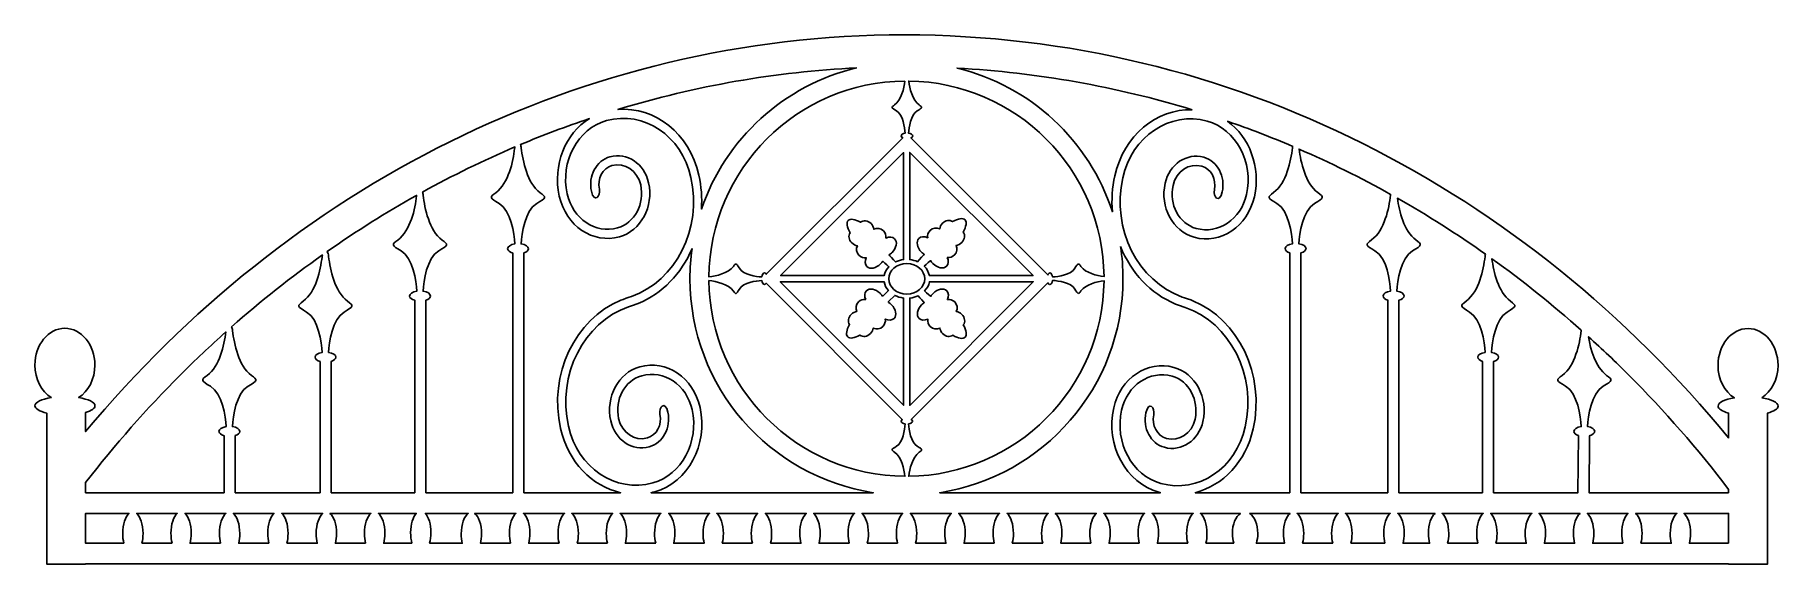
# Model space of a CAD drawing. Header units: centimetres. Extents: x -69 to 71, y 1 to 44.
import ezdxf

# ---------------------------------------------------------------- set-up
doc = ezdxf.new("R2010")
doc.units = ezdxf.units.CM
doc.header["$MEASUREMENT"] = 0
doc.layers.add('layer 1', color=7, linetype='Continuous')

msp = doc.modelspace()

# ---------------------------------------------------------------- linework, layer by layer
at = {"layer": 'layer 1', "color": 251}
for points, knots in [([(69.31202, 14.49836), (70.0877, 14.98567), (70.61967, 15.9718), (70.61967, 17.11108), (70.61967, 17.11108), (70.61967, 18.73404), (69.54298, 20.04937), (68.21574, 20.04937), (68.21574, 20.04937), (66.88788, 20.04937), (65.81191, 18.73404), (65.81191, 17.11108), (65.81191, 17.11108), (65.81191, 15.96983), (66.34523, 14.98277), (67.12268, 14.49608), (67.12268, 14.49608), (66.35021, 14.37402), (65.82082, 14.12803), (65.82082, 13.84391), (65.82082, 13.84391), (65.82082, 13.62061), (66.14815, 13.42104), (66.6622, 13.28634), (66.6622, 13.28634), (66.6622, 13.28634), (66.6622, 11.29315), (66.6622, 11.29315), (66.6622, 11.29315), (50.36852, 31.11957), (26.8219, 43.57526), (0.63469, 43.57526), (0.63469, 43.57526), (-25.32932, 43.57526), (-48.69719, 31.33002), (-64.9744, 11.79663), (-64.9744, 11.79663), (-64.9744, 11.79663), (-64.9744, 13.33079), (-64.9744, 13.33079), (-64.9744, 13.33079), (-64.51175, 13.46477), (-64.2212, 13.65346), (-64.2212, 13.8637), (-64.2212, 13.8637), (-64.2212, 14.14968), (-64.75743, 14.39702), (-65.5385, 14.51825), (-65.5385, 14.51825), (-64.7624, 15.00567), (-64.23053, 15.99149), (-64.23053, 17.13128), (-64.23053, 17.13128), (-64.23053, 18.75383), (-65.30712, 20.06936), (-66.63436, 20.06936), (-66.63436, 20.06936), (-67.96232, 20.06936), (-69.03891, 18.75383), (-69.03891, 17.13128), (-69.03891, 17.13128), (-69.03891, 15.98983), (-68.50559, 15.00277), (-67.72742, 14.51608), (-67.72742, 14.51608), (-68.50031, 14.39401), (-69.02927, 14.14823), (-69.02927, 13.8637), (-69.02927, 13.8637), (-69.02927, 13.62683), (-68.6605, 13.41659), (-68.09112, 13.28251), (-68.09112, 13.28251), (-68.09112, 13.28251), (-68.09112, 1.18451), (-68.09112, 1.18451), (-68.09112, 1.18451), (-68.09112, 1.18451), (-64.9744, 1.18451), (-64.9744, 1.18451), (-64.9744, 1.18451), (-64.9744, 1.18451), (-64.9744, 1.1928), (-64.9744, 1.1928), (-64.9744, 1.1928), (-64.9744, 1.1928), (66.6622, 1.1928), (66.6622, 1.1928), (66.6622, 1.1928), (66.6622, 1.1928), (66.6622, 1.1812), (66.6622, 1.1812), (66.6622, 1.1812), (66.6622, 1.1812), (69.77892, 1.1812), (69.77892, 1.1812), (69.77892, 1.1812), (69.77892, 1.1812), (69.77892, 13.28375), (69.77892, 13.28375), (69.77892, 13.28375), (70.29835, 13.41876), (70.62931, 13.61937), (70.62931, 13.84391), (70.62931, 13.84391), (70.62931, 14.12968), (70.09278, 14.37702), (69.31202, 14.49836)], [0, 0, 0, 0, 0.037037037, 0.037037037, 0.037037037, 0.037037037, 0.074074074, 0.074074074, 0.074074074, 0.074074074, 0.111111111, 0.111111111, 0.111111111, 0.111111111, 0.148148148, 0.148148148, 0.148148148, 0.148148148, 0.185185185, 0.185185185, 0.185185185, 0.185185185, 0.222222222, 0.222222222, 0.222222222, 0.222222222, 0.259259259, 0.259259259, 0.259259259, 0.259259259, 0.296296296, 0.296296296, 0.296296296, 0.296296296, 0.333333333, 0.333333333, 0.333333333, 0.333333333, 0.37037037, 0.37037037, 0.37037037, 0.37037037, 0.407407407, 0.407407407, 0.407407407, 0.407407407, 0.444444444, 0.444444444, 0.444444444, 0.444444444, 0.481481481, 0.481481481, 0.481481481, 0.481481481, 0.518518519, 0.518518519, 0.518518519, 0.518518519, 0.555555556, 0.555555556, 0.555555556, 0.555555556, 0.592592593, 0.592592593, 0.592592593, 0.592592593, 0.62962963, 0.62962963, 0.62962963, 0.62962963, 0.666666667, 0.666666667, 0.666666667, 0.666666667, 0.703703704, 0.703703704, 0.703703704, 0.703703704, 0.740740741, 0.740740741, 0.740740741, 0.740740741, 0.777777778, 0.777777778, 0.777777778, 0.777777778, 0.814814815, 0.814814815, 0.814814815, 0.814814815, 0.851851852, 0.851851852, 0.851851852, 0.851851852, 0.888888889, 0.888888889, 0.888888889, 0.888888889, 0.925925926, 0.925925926, 0.925925926, 0.925925926, 0.962962963, 0.962962963, 0.962962963, 0.962962963, 1, 1, 1, 1]), ([(-3.17637, 40.93104), (-9.01927, 39.56235), (-13.72341, 35.24087), (-15.63153, 29.62634), (-15.63153, 29.62634), (-15.57682, 30.51476), (-15.64179, 31.42732), (-15.84498, 32.33791), (-15.84498, 32.33791), (-16.58782, 35.67295), (-19.3626, 37.83981), (-22.32368, 37.60273), (-22.32368, 37.60273), (-16.11625, 39.48754), (-9.69858, 40.61542), (-3.17637, 40.93104)], [0, 0, 0, 0, 0.25, 0.25, 0.25, 0.25, 0.5, 0.5, 0.5, 0.5, 0.75, 0.75, 0.75, 0.75, 1, 1, 1, 1]), ([(23.68477, 37.57579), (20.83259, 37.65609), (18.21065, 35.52271), (17.49164, 32.29564), (17.49164, 32.29564), (17.27498, 31.32432), (17.21436, 30.35125), (17.29031, 29.40771), (17.29031, 29.40771), (15.44053, 35.10005), (10.72851, 39.50101), (4.85059, 40.91031), (4.85059, 40.91031), (11.26577, 40.56723), (17.57734, 39.43811), (23.68477, 37.57579)], [0, 0, 0, 0, 0.25, 0.25, 0.25, 0.25, 0.5, 0.5, 0.5, 0.5, 0.75, 0.75, 0.75, 0.75, 1, 1, 1, 1]), ([(0.66796, 39.87476), (0.59149, 39.28445), (0.39731, 38.38204), (-0.1613, 37.96726), (-0.1613, 37.96726), (-0.43941, 37.76054), (-0.43941, 37.74096), (-0.01033, 37.48533), (-0.01033, 37.48533), (0.52507, 37.16619), (0.65252, 36.15218), (0.68288, 35.69419), (0.68288, 35.69419), (0.49937, 35.66425), (0.36591, 35.58104), (0.36591, 35.48219), (0.36591, 35.48219), (0.36591, 35.42313), (0.41378, 35.37008), (0.49046, 35.33008), (0.49046, 35.33008), (0.49046, 35.33008), (-10.44215, 24.39706), (-10.44215, 24.39706), (-10.44215, 24.39706), (-10.48183, 24.46835), (-10.53281, 24.51291), (-10.58928, 24.51291), (-10.58928, 24.51291), (-10.69062, 24.51291), (-10.77517, 24.37427), (-10.80346, 24.18454), (-10.80346, 24.18454), (-11.26218, 24.21521), (-12.2738, 24.34297), (-12.59252, 24.87775), (-12.59252, 24.87775), (-12.84856, 25.30652), (-12.86815, 25.30652), (-13.07445, 25.02872), (-13.07445, 25.02872), (-13.50177, 24.45385), (-14.44666, 24.26443), (-15.03459, 24.19294), (-15.03459, 24.19294), (-14.95605, 32.82647), (-7.96838, 39.8074), (0.66796, 39.87476)], [0, 0, 0, 0, 0.083333333, 0.083333333, 0.083333333, 0.083333333, 0.166666667, 0.166666667, 0.166666667, 0.166666667, 0.25, 0.25, 0.25, 0.25, 0.333333333, 0.333333333, 0.333333333, 0.333333333, 0.416666667, 0.416666667, 0.416666667, 0.416666667, 0.5, 0.5, 0.5, 0.5, 0.583333333, 0.583333333, 0.583333333, 0.583333333, 0.666666667, 0.666666667, 0.666666667, 0.666666667, 0.75, 0.75, 0.75, 0.75, 0.833333333, 0.833333333, 0.833333333, 0.833333333, 0.916666667, 0.916666667, 0.916666667, 0.916666667, 1, 1, 1, 1]), ([(1.80848, 37.96726), (1.2505, 38.38183), (1.05663, 39.28268), (0.97995, 39.8731), (0.97995, 39.8731), (9.58188, 39.77259), (16.53183, 32.81518), (16.6196, 24.21055), (16.6196, 24.21055), (16.02949, 24.2921), (15.17278, 24.49084), (14.77085, 25.03141), (14.77085, 25.03141), (14.56455, 25.30931), (14.54455, 25.30931), (14.28923, 24.88044), (14.28923, 24.88044), (13.97019, 24.34515), (12.95598, 24.21739), (12.49799, 24.18703), (12.49799, 24.18703), (12.46836, 24.37064), (12.38515, 24.50369), (12.28599, 24.50369), (12.28599, 24.50369), (12.22102, 24.50369), (12.16279, 24.44545), (12.12134, 24.35375), (12.12134, 24.35375), (12.12134, 24.35375), (1.15341, 35.32148), (1.15341, 35.32148), (1.15341, 35.32148), (1.23941, 35.36262), (1.29298, 35.41919), (1.29298, 35.48219), (1.29298, 35.48219), (1.29298, 35.58332), (1.15413, 35.66756), (0.96451, 35.69596), (0.96451, 35.69596), (0.99487, 36.15488), (1.12273, 37.1665), (1.6574, 37.48533), (1.6574, 37.48533), (2.0869, 37.74096), (2.0869, 37.76054), (1.80848, 37.96726)], [0, 0, 0, 0, 0.083333333, 0.083333333, 0.083333333, 0.083333333, 0.166666667, 0.166666667, 0.166666667, 0.166666667, 0.25, 0.25, 0.25, 0.25, 0.333333333, 0.333333333, 0.333333333, 0.333333333, 0.416666667, 0.416666667, 0.416666667, 0.416666667, 0.5, 0.5, 0.5, 0.5, 0.583333333, 0.583333333, 0.583333333, 0.583333333, 0.666666667, 0.666666667, 0.666666667, 0.666666667, 0.75, 0.75, 0.75, 0.75, 0.833333333, 0.833333333, 0.833333333, 0.833333333, 0.916666667, 0.916666667, 0.916666667, 0.916666667, 1, 1, 1, 1]), ([(-28.55639, 30.93348), (-29.60666, 31.71382), (-29.94508, 33.45419), (-30.07035, 34.51212), (-30.07035, 34.51212), (-30.08351, 34.62258), (-30.10496, 34.71252), (-30.13097, 34.78588), (-30.13097, 34.78588), (-28.31227, 35.55037), (-26.46953, 36.24534), (-24.60648, 36.87243), (-24.60648, 36.87243), (-26.52849, 35.67782), (-27.57865, 33.15556), (-27.02181, 30.65485), (-27.02181, 30.65485), (-26.4888, 28.26449), (-24.32558, 26.81094), (-22.19012, 27.40674), (-22.19012, 27.40674), (-20.48136, 27.8838), (-19.44249, 29.82093), (-19.86835, 31.73289), (-19.86835, 31.73289), (-20.20967, 33.26249), (-21.594, 34.19257), (-22.96083, 33.81136), (-22.96083, 33.81136), (-24.05389, 33.5061), (-24.7186, 32.26621), (-24.44546, 31.04269), (-24.44546, 31.04269), (-24.22776, 30.0635), (-23.68159, 30.63371), (-23.81184, 31.21936), (-23.81184, 31.21936), (-23.99752, 32.05058), (-23.54451, 32.89496), (-22.80271, 33.1022), (-22.80271, 33.1022), (-21.78746, 33.38549), (-20.75512, 32.69187), (-20.50198, 31.55601), (-20.50198, 31.55601), (-20.16398, 30.03781), (-20.99178, 28.49442), (-22.34824, 28.1159), (-22.34824, 28.1159), (-24.13098, 27.61823), (-25.94336, 28.83657), (-26.38819, 30.83172), (-26.38819, 30.83172), (-26.96576, 33.42372), (-25.55137, 36.05831), (-23.23541, 36.70478), (-23.23541, 36.70478), (-20.25361, 37.53693), (-17.22175, 35.49877), (-16.47819, 32.16124), (-16.47819, 32.16124), (-15.56262, 28.05197), (-17.68585, 23.87752), (-21.2474, 22.61992), (-21.2474, 22.61992), (-21.38335, 22.57184), (-21.94454, 22.38522), (-22.0952, 22.32233), (-22.0952, 22.32233), (-25.75985, 20.79645), (-27.89355, 16.39871), (-26.92503, 12.05256), (-26.92503, 12.05256), (-26.32353, 9.35405), (-24.39231, 7.42002), (-22.10764, 6.90483), (-22.10764, 6.90483), (-22.10764, 6.90483), (-29.86011, 6.90483), (-29.86011, 6.90483), (-29.86011, 6.90483), (-29.86011, 6.90483), (-29.86011, 26.11059), (-29.86011, 26.11059), (-29.86011, 26.11059), (-29.63516, 26.18323), (-29.48667, 26.30726), (-29.48667, 26.44787), (-29.48667, 26.44787), (-29.48667, 26.63044), (-29.73763, 26.78307), (-30.07999, 26.83374), (-30.07999, 26.83374), (-30.02466, 27.66216), (-29.79442, 29.48822), (-28.8288, 30.0635), (-28.8288, 30.0635), (-28.05447, 30.52491), (-28.05447, 30.56056), (-28.55639, 30.93348)], [0, 0, 0, 0, 0.04, 0.04, 0.04, 0.04, 0.08, 0.08, 0.08, 0.08, 0.12, 0.12, 0.12, 0.12, 0.16, 0.16, 0.16, 0.16, 0.2, 0.2, 0.2, 0.2, 0.24, 0.24, 0.24, 0.24, 0.28, 0.28, 0.28, 0.28, 0.32, 0.32, 0.32, 0.32, 0.36, 0.36, 0.36, 0.36, 0.4, 0.4, 0.4, 0.4, 0.44, 0.44, 0.44, 0.44, 0.48, 0.48, 0.48, 0.48, 0.52, 0.52, 0.52, 0.52, 0.56, 0.56, 0.56, 0.56, 0.6, 0.6, 0.6, 0.6, 0.64, 0.64, 0.64, 0.64, 0.68, 0.68, 0.68, 0.68, 0.72, 0.72, 0.72, 0.72, 0.76, 0.76, 0.76, 0.76, 0.8, 0.8, 0.8, 0.8, 0.84, 0.84, 0.84, 0.84, 0.88, 0.88, 0.88, 0.88, 0.92, 0.92, 0.92, 0.92, 0.96, 0.96, 0.96, 0.96, 1, 1, 1, 1]), ([(30.47298, 30.06899), (31.43828, 29.49392), (31.66883, 27.66765), (31.72458, 26.83954), (31.72458, 26.83954), (31.38191, 26.78866), (31.13126, 26.63604), (31.13126, 26.45346), (31.13126, 26.45346), (31.13126, 26.31264), (31.27943, 26.18892), (31.50428, 26.11608), (31.50428, 26.11608), (31.50428, 26.11608), (31.50428, 6.90483), (31.50428, 6.90483), (31.50428, 6.90483), (31.50428, 6.90483), (23.92537, 6.90483), (23.92537, 6.90483), (23.92537, 6.90483), (26.13471, 7.47587), (27.98563, 9.37902), (28.5718, 12.01029), (28.5718, 12.01029), (29.54021, 16.35622), (27.40662, 20.75397), (23.74197, 22.28005), (23.74197, 22.28005), (23.59131, 22.34284), (23.03012, 22.52935), (22.89448, 22.57743), (22.89448, 22.57743), (19.33262, 23.83504), (17.20929, 28.00928), (18.12527, 32.11855), (18.12527, 32.11855), (18.86852, 35.45629), (21.90027, 37.49455), (24.88249, 36.6623), (24.88249, 36.6623), (27.19814, 36.01603), (28.61252, 33.38124), (28.03485, 30.78924), (28.03485, 30.78924), (27.59012, 28.79408), (25.77775, 27.57574), (23.995, 28.07342), (23.995, 28.07342), (22.63885, 28.45194), (21.81074, 29.99532), (22.14874, 31.51353), (22.14874, 31.51353), (22.40219, 32.64918), (23.43422, 33.3428), (24.44947, 33.05961), (24.44947, 33.05961), (25.19158, 32.85248), (25.64429, 32.00789), (25.45902, 31.17688), (25.45902, 31.17688), (25.32836, 30.59133), (25.87453, 30.02123), (26.09223, 31), (26.09223, 31), (26.36536, 32.22373), (25.70097, 33.46351), (24.60759, 33.76887), (24.60759, 33.76887), (23.24077, 34.15008), (21.85644, 33.22001), (21.51553, 31.6904), (21.51553, 31.6904), (21.08925, 29.77845), (22.12843, 27.84132), (23.83688, 27.36426), (23.83688, 27.36426), (25.97234, 26.76846), (28.13557, 28.22201), (28.66847, 30.61237), (28.66847, 30.61237), (29.19972, 32.99713), (28.26903, 35.40293), (26.51561, 36.65711), (26.51561, 36.65711), (28.27514, 36.04846), (30.01613, 35.37754), (31.73525, 34.64579), (31.73525, 34.64579), (31.72737, 34.60621), (31.72022, 34.56404), (31.71453, 34.51782), (31.71453, 34.51782), (31.58925, 33.45978), (31.25084, 31.71931), (30.20026, 30.93897), (30.20026, 30.93897), (29.69906, 30.56626), (29.69906, 30.5304), (30.47298, 30.06899)], [0, 0, 0, 0, 0.04, 0.04, 0.04, 0.04, 0.08, 0.08, 0.08, 0.08, 0.12, 0.12, 0.12, 0.12, 0.16, 0.16, 0.16, 0.16, 0.2, 0.2, 0.2, 0.2, 0.24, 0.24, 0.24, 0.24, 0.28, 0.28, 0.28, 0.28, 0.32, 0.32, 0.32, 0.32, 0.36, 0.36, 0.36, 0.36, 0.4, 0.4, 0.4, 0.4, 0.44, 0.44, 0.44, 0.44, 0.48, 0.48, 0.48, 0.48, 0.52, 0.52, 0.52, 0.52, 0.56, 0.56, 0.56, 0.56, 0.6, 0.6, 0.6, 0.6, 0.64, 0.64, 0.64, 0.64, 0.68, 0.68, 0.68, 0.68, 0.72, 0.72, 0.72, 0.72, 0.76, 0.76, 0.76, 0.76, 0.8, 0.8, 0.8, 0.8, 0.84, 0.84, 0.84, 0.84, 0.88, 0.88, 0.88, 0.88, 0.92, 0.92, 0.92, 0.92, 0.96, 0.96, 0.96, 0.96, 1, 1, 1, 1]), ([(-36.40979, 27.14314), (-37.46006, 27.92328), (-37.79878, 29.66364), (-37.92406, 30.72179), (-37.92406, 30.72179), (-37.93618, 30.82509), (-37.95618, 30.91037), (-37.9798, 30.98125), (-37.9798, 30.98125), (-35.56489, 32.31335), (-33.09785, 33.52206), (-30.58295, 34.59688), (-30.58295, 34.59688), (-30.59041, 34.55906), (-30.59652, 34.51865), (-30.60181, 34.47586), (-30.60181, 34.47586), (-30.73071, 33.41492), (-31.07337, 31.70481), (-32.11183, 30.93348), (-32.11183, 30.93348), (-32.61344, 30.56056), (-32.61344, 30.52491), (-31.83952, 30.0635), (-31.83952, 30.0635), (-30.87277, 29.48749), (-30.64253, 27.6575), (-30.58834, 26.83073), (-30.58834, 26.83073), (-30.9196, 26.77664), (-31.15948, 26.62671), (-31.15948, 26.44787), (-31.15948, 26.44787), (-31.15948, 26.30083), (-30.997, 26.17359), (-30.75568, 26.10251), (-30.75568, 26.10251), (-30.75568, 26.10251), (-30.75568, 6.90483), (-30.75568, 6.90483), (-30.75568, 6.90483), (-30.75568, 6.90483), (-37.71351, 6.90483), (-37.71351, 6.90483), (-37.71351, 6.90483), (-37.71351, 6.90483), (-37.71351, 22.31984), (-37.71351, 22.31984), (-37.71351, 22.31984), (-37.48855, 22.39289), (-37.34079, 22.5164), (-37.34079, 22.65722), (-37.34079, 22.65722), (-37.34079, 22.84), (-37.59103, 22.99273), (-37.93369, 23.0434), (-37.93369, 23.0434), (-37.87836, 23.87182), (-37.64781, 25.69788), (-36.6822, 26.27296), (-36.6822, 26.27296), (-35.90828, 26.73437), (-35.90828, 26.77022), (-36.40979, 27.14314)], [0, 0, 0, 0, 0.0625, 0.0625, 0.0625, 0.0625, 0.125, 0.125, 0.125, 0.125, 0.1875, 0.1875, 0.1875, 0.1875, 0.25, 0.25, 0.25, 0.25, 0.3125, 0.3125, 0.3125, 0.3125, 0.375, 0.375, 0.375, 0.375, 0.4375, 0.4375, 0.4375, 0.4375, 0.5, 0.5, 0.5, 0.5, 0.5625, 0.5625, 0.5625, 0.5625, 0.625, 0.625, 0.625, 0.625, 0.6875, 0.6875, 0.6875, 0.6875, 0.75, 0.75, 0.75, 0.75, 0.8125, 0.8125, 0.8125, 0.8125, 0.875, 0.875, 0.875, 0.875, 0.9375, 0.9375, 0.9375, 0.9375, 1, 1, 1, 1]), ([(-0.15456, 27.23754), (-0.31766, 27.40063), (-0.59007, 27.41275), (-0.85927, 27.29608), (-0.85927, 27.29608), (-0.826, 27.49938), (-0.88994, 27.71946), (-1.05158, 27.8808), (-1.05158, 27.8808), (-1.26472, 28.09394), (-1.5792, 28.13528), (-1.82301, 28.00711), (-1.82301, 28.00711), (-1.84125, 28.16243), (-1.91658, 28.32304), (-2.04652, 28.45318), (-2.04652, 28.45318), (-2.29924, 28.7058), (-2.66377, 28.75087), (-2.88499, 28.56851), (-2.88499, 28.56851), (-3.33231, 28.81449), (-3.70357, 28.88475), (-3.87174, 28.71647), (-3.87174, 28.71647), (-4.04054, 28.54778), (-3.96915, 28.17528), (-3.72181, 27.7262), (-3.72181, 27.7262), (-3.88066, 27.5029), (-3.82885, 27.15651), (-3.58648, 26.91352), (-3.58648, 26.91352), (-3.45624, 26.78328), (-3.29553, 26.70815), (-3.14031, 26.69033), (-3.14031, 26.69033), (-3.26848, 26.4461), (-3.22735, 26.13131), (-3.01389, 25.91838), (-3.01389, 25.91838), (-2.85287, 25.75684), (-2.63268, 25.6927), (-2.42918, 25.72648), (-2.42918, 25.72648), (-2.54596, 25.45707), (-2.53414, 25.18435), (-2.37063, 25.02146), (-2.37063, 25.02146), (-2.12682, 24.77744), (-1.63961, 24.86977), (-1.28192, 25.22746), (-1.28192, 25.22746), (-1.21302, 25.29615), (-1.15406, 25.36962), (-1.10557, 25.44567), (-1.10557, 25.44567), (-1.0895, 25.44246), (-0.80849, 25.18383), (-0.61929, 25.00799), (-0.61929, 25.00799), (-0.81388, 24.8048), (-0.94672, 24.55881), (-0.99988, 24.28961), (-0.99988, 24.28961), (-0.99988, 24.28961), (-9.29665, 24.28961), (-9.29665, 24.28961), (-9.29665, 24.28961), (-9.29665, 24.28961), (0.56579, 34.15247), (0.56579, 34.15247), (0.56579, 34.15247), (0.56579, 34.15247), (0.56579, 25.57261), (0.56579, 25.57261), (0.56579, 25.57261), (0.32985, 25.54567), (0.1078, 25.48173), (-0.09104, 25.38661), (-0.09104, 25.38661), (-0.25559, 25.56494), (-0.59794, 25.93765), (-0.60219, 25.95848), (-0.60219, 25.95848), (-0.51836, 26.00967), (-0.43619, 26.07287), (-0.36055, 26.14872), (-0.36055, 26.14872), (-0.00318, 26.50631), (0.08925, 26.99393), (-0.15456, 27.23754)], [0, 0, 0, 0, 0.043478261, 0.043478261, 0.043478261, 0.043478261, 0.086956522, 0.086956522, 0.086956522, 0.086956522, 0.130434783, 0.130434783, 0.130434783, 0.130434783, 0.173913043, 0.173913043, 0.173913043, 0.173913043, 0.217391304, 0.217391304, 0.217391304, 0.217391304, 0.260869565, 0.260869565, 0.260869565, 0.260869565, 0.304347826, 0.304347826, 0.304347826, 0.304347826, 0.347826087, 0.347826087, 0.347826087, 0.347826087, 0.391304348, 0.391304348, 0.391304348, 0.391304348, 0.434782609, 0.434782609, 0.434782609, 0.434782609, 0.47826087, 0.47826087, 0.47826087, 0.47826087, 0.52173913, 0.52173913, 0.52173913, 0.52173913, 0.565217391, 0.565217391, 0.565217391, 0.565217391, 0.608695652, 0.608695652, 0.608695652, 0.608695652, 0.652173913, 0.652173913, 0.652173913, 0.652173913, 0.695652174, 0.695652174, 0.695652174, 0.695652174, 0.739130435, 0.739130435, 0.739130435, 0.739130435, 0.782608696, 0.782608696, 0.782608696, 0.782608696, 0.826086957, 0.826086957, 0.826086957, 0.826086957, 0.869565217, 0.869565217, 0.869565217, 0.869565217, 0.913043478, 0.913043478, 0.913043478, 0.913043478, 0.956521739, 0.956521739, 0.956521739, 0.956521739, 1, 1, 1, 1]), ([(4.06206, 25.753), (4.26546, 25.71912), (4.48534, 25.78336), (4.64677, 25.9449), (4.64677, 25.9449), (4.86023, 26.15805), (4.90126, 26.47273), (4.77308, 26.71686), (4.77308, 26.71686), (4.92841, 26.73468), (5.08901, 26.80991), (5.21926, 26.94015), (5.21926, 26.94015), (5.47167, 27.19267), (5.51664, 27.55699), (5.33459, 27.77852), (5.33459, 27.77852), (5.58058, 28.22615), (5.65052, 28.5969), (5.48245, 28.76517), (5.48245, 28.76517), (5.31386, 28.93386), (4.94126, 28.86278), (4.49218, 28.61544), (4.49218, 28.61544), (4.26909, 28.77398), (3.9228, 28.72269), (3.67929, 28.4796), (3.67929, 28.4796), (3.54936, 28.34935), (3.47403, 28.18906), (3.45621, 28.03353), (3.45621, 28.03353), (3.21167, 28.16212), (2.89719, 28.12046), (2.68446, 27.90742), (2.68446, 27.90742), (2.52271, 27.74599), (2.45847, 27.5259), (2.49235, 27.32281), (2.49235, 27.32281), (2.22284, 27.43918), (1.95085, 27.42747), (1.78734, 27.26427), (1.78734, 27.26427), (1.54353, 27.02046), (1.63564, 26.53283), (1.99375, 26.17514), (1.99375, 26.17514), (2.06224, 26.10624), (2.1358, 26.04769), (2.21145, 25.99899), (2.21145, 25.99899), (2.20751, 25.97941), (1.82661, 25.56898), (1.67595, 25.40713), (1.67595, 25.40713), (1.48861, 25.49106), (1.28117, 25.54763), (1.06201, 25.57261), (1.06201, 25.57261), (1.06201, 25.57261), (1.06201, 34.16034), (1.06201, 34.16034), (1.06201, 34.16034), (1.06201, 34.16034), (10.93264, 24.28961), (10.93264, 24.28961), (10.93264, 24.28961), (10.93264, 24.28961), (2.62768, 24.28961), (2.62768, 24.28961), (2.62768, 24.28961), (2.57204, 24.57363), (2.42635, 24.83132), (2.21435, 25.04125), (2.21435, 25.04125), (2.4049, 25.21709), (2.70591, 25.49158), (2.72446, 25.49572), (2.72446, 25.49572), (2.77544, 25.41158), (2.83864, 25.32983), (2.9147, 25.25377), (2.9147, 25.25377), (3.27208, 24.89609), (3.7597, 24.80418), (4.00341, 25.04789), (4.00341, 25.04789), (4.16661, 25.21119), (4.17842, 25.48339), (4.06206, 25.753)], [0, 0, 0, 0, 0.043478261, 0.043478261, 0.043478261, 0.043478261, 0.086956522, 0.086956522, 0.086956522, 0.086956522, 0.130434783, 0.130434783, 0.130434783, 0.130434783, 0.173913043, 0.173913043, 0.173913043, 0.173913043, 0.217391304, 0.217391304, 0.217391304, 0.217391304, 0.260869565, 0.260869565, 0.260869565, 0.260869565, 0.304347826, 0.304347826, 0.304347826, 0.304347826, 0.347826087, 0.347826087, 0.347826087, 0.347826087, 0.391304348, 0.391304348, 0.391304348, 0.391304348, 0.434782609, 0.434782609, 0.434782609, 0.434782609, 0.47826087, 0.47826087, 0.47826087, 0.47826087, 0.52173913, 0.52173913, 0.52173913, 0.52173913, 0.565217391, 0.565217391, 0.565217391, 0.565217391, 0.608695652, 0.608695652, 0.608695652, 0.608695652, 0.652173913, 0.652173913, 0.652173913, 0.652173913, 0.695652174, 0.695652174, 0.695652174, 0.695652174, 0.739130435, 0.739130435, 0.739130435, 0.739130435, 0.782608696, 0.782608696, 0.782608696, 0.782608696, 0.826086957, 0.826086957, 0.826086957, 0.826086957, 0.869565217, 0.869565217, 0.869565217, 0.869565217, 0.913043478, 0.913043478, 0.913043478, 0.913043478, 0.956521739, 0.956521739, 0.956521739, 0.956521739, 1, 1, 1, 1]), ([(38.32679, 26.27866), (39.29199, 25.70348), (39.52295, 23.87732), (39.57797, 23.049), (39.57797, 23.049), (39.23562, 22.99833), (38.98466, 22.8457), (38.98466, 22.66312), (38.98466, 22.66312), (38.98466, 22.52241), (39.13314, 22.39817), (39.3581, 22.32574), (39.3581, 22.32574), (39.3581, 22.32574), (39.3581, 6.90483), (39.3581, 6.90483), (39.3581, 6.90483), (39.3581, 6.90483), (32.39996, 6.90483), (32.39996, 6.90483), (32.39996, 6.90483), (32.39996, 6.90483), (32.39996, 26.1079), (32.39996, 26.1079), (32.39996, 26.1079), (32.64087, 26.17908), (32.80407, 26.30653), (32.80407, 26.45346), (32.80407, 26.45346), (32.80407, 26.6321), (32.56378, 26.78234), (32.2322, 26.83633), (32.2322, 26.83633), (32.28681, 27.66289), (32.51704, 29.49319), (33.48338, 30.06899), (33.48338, 30.06899), (34.25803, 30.5304), (34.25803, 30.56626), (33.75611, 30.93897), (33.75611, 30.93897), (32.73661, 31.69652), (32.38814, 33.35782), (32.25396, 34.42198), (32.25396, 34.42198), (34.7442, 33.34197), (37.18803, 32.13161), (39.57942, 30.79836), (39.57942, 30.79836), (39.5758, 30.77494), (39.57155, 30.75246), (39.56834, 30.72707), (39.56834, 30.72707), (39.44306, 29.66924), (39.10465, 27.92867), (38.05438, 27.14863), (38.05438, 27.14863), (37.55245, 26.77582), (37.55245, 26.73986), (38.32679, 26.27866)], [0, 0, 0, 0, 0.066666667, 0.066666667, 0.066666667, 0.066666667, 0.133333333, 0.133333333, 0.133333333, 0.133333333, 0.2, 0.2, 0.2, 0.2, 0.266666667, 0.266666667, 0.266666667, 0.266666667, 0.333333333, 0.333333333, 0.333333333, 0.333333333, 0.4, 0.4, 0.4, 0.4, 0.466666667, 0.466666667, 0.466666667, 0.466666667, 0.533333333, 0.533333333, 0.533333333, 0.533333333, 0.6, 0.6, 0.6, 0.6, 0.666666667, 0.666666667, 0.666666667, 0.666666667, 0.733333333, 0.733333333, 0.733333333, 0.733333333, 0.8, 0.8, 0.8, 0.8, 0.866666667, 0.866666667, 0.866666667, 0.866666667, 0.933333333, 0.933333333, 0.933333333, 0.933333333, 1, 1, 1, 1]), ([(-39.0136, 22.65722), (-39.0136, 22.51049), (-38.85081, 22.38284), (-38.60949, 22.31186), (-38.60949, 22.31186), (-38.60949, 22.31186), (-38.60949, 6.90483), (-38.60949, 6.90483), (-38.60949, 6.90483), (-38.60949, 6.90483), (-45.29097, 6.90483), (-45.29097, 6.90483), (-45.29097, 6.90483), (-45.29097, 6.90483), (-45.29097, 17.41665), (-45.29097, 17.41665), (-45.29097, 17.41665), (-45.06601, 17.48928), (-44.91794, 17.61321), (-44.91794, 17.75403), (-44.91794, 17.75403), (-44.91794, 17.93681), (-45.16849, 18.08923), (-45.51116, 18.14021), (-45.51116, 18.14021), (-45.45551, 18.96822), (-45.22486, 20.79448), (-44.25966, 21.36977), (-44.25966, 21.36977), (-43.48532, 21.83118), (-43.48532, 21.86703), (-43.98725, 22.23974), (-43.98725, 22.23974), (-45.03752, 23.01967), (-45.37593, 24.76035), (-45.50121, 25.81818), (-45.50121, 25.81818), (-45.52369, 26.00521), (-45.56835, 26.13701), (-45.62223, 26.21783), (-45.62223, 26.21783), (-43.29363, 27.84847), (-40.89986, 29.34906), (-38.45023, 30.72065), (-38.45023, 30.72065), (-38.45209, 30.70852), (-38.45417, 30.69785), (-38.45562, 30.68552), (-38.45562, 30.68552), (-38.5841, 29.62437), (-38.92718, 27.91437), (-39.96564, 27.14314), (-39.96564, 27.14314), (-40.46715, 26.77022), (-40.46715, 26.73437), (-39.69292, 26.27296), (-39.69292, 26.27296), (-38.72658, 25.69705), (-38.49634, 23.86685), (-38.44173, 23.04019), (-38.44173, 23.04019), (-38.773, 22.98631), (-39.0136, 22.83627), (-39.0136, 22.65722)], [0, 0, 0, 0, 0.0625, 0.0625, 0.0625, 0.0625, 0.125, 0.125, 0.125, 0.125, 0.1875, 0.1875, 0.1875, 0.1875, 0.25, 0.25, 0.25, 0.25, 0.3125, 0.3125, 0.3125, 0.3125, 0.375, 0.375, 0.375, 0.375, 0.4375, 0.4375, 0.4375, 0.4375, 0.5, 0.5, 0.5, 0.5, 0.5625, 0.5625, 0.5625, 0.5625, 0.625, 0.625, 0.625, 0.625, 0.6875, 0.6875, 0.6875, 0.6875, 0.75, 0.75, 0.75, 0.75, 0.8125, 0.8125, 0.8125, 0.8125, 0.875, 0.875, 0.875, 0.875, 0.9375, 0.9375, 0.9375, 0.9375, 1, 1, 1, 1]), ([(45.90384, 21.37526), (46.86945, 20.80008), (47.1001, 18.97381), (47.15512, 18.1458), (47.15512, 18.1458), (46.81308, 18.09472), (46.56212, 17.94251), (46.56212, 17.75952), (46.56212, 17.75952), (46.56212, 17.6187), (46.7106, 17.49498), (46.93514, 17.42214), (46.93514, 17.42214), (46.93514, 17.42214), (46.93514, 6.90483), (46.93514, 6.90483), (46.93514, 6.90483), (46.93514, 6.90483), (40.25335, 6.90483), (40.25335, 6.90483), (40.25335, 6.90483), (40.25335, 6.90483), (40.25335, 22.31756), (40.25335, 22.31756), (40.25335, 22.31756), (40.49499, 22.38854), (40.65777, 22.51599), (40.65777, 22.66312), (40.65777, 22.66312), (40.65777, 22.84176), (40.41759, 22.9917), (40.08591, 23.04558), (40.08591, 23.04558), (40.14093, 23.87255), (40.37075, 25.70275), (41.3375, 26.27866), (41.3375, 26.27866), (42.11143, 26.73986), (42.11143, 26.77582), (41.60981, 27.14863), (41.60981, 27.14863), (40.63322, 27.87396), (40.27231, 29.42936), (40.12559, 30.49435), (40.12559, 30.49435), (42.53512, 29.12711), (44.889, 27.63159), (47.18082, 26.01288), (47.18082, 26.01288), (47.16611, 25.95703), (47.15398, 25.89517), (47.14549, 25.82378), (47.14549, 25.82378), (47.02052, 24.76584), (46.68169, 23.02537), (45.63153, 22.24523), (45.63153, 22.24523), (45.1296, 21.87242), (45.1296, 21.83636), (45.90384, 21.37526)], [0, 0, 0, 0, 0.066666667, 0.066666667, 0.066666667, 0.066666667, 0.133333333, 0.133333333, 0.133333333, 0.133333333, 0.2, 0.2, 0.2, 0.2, 0.266666667, 0.266666667, 0.266666667, 0.266666667, 0.333333333, 0.333333333, 0.333333333, 0.333333333, 0.4, 0.4, 0.4, 0.4, 0.466666667, 0.466666667, 0.466666667, 0.466666667, 0.533333333, 0.533333333, 0.533333333, 0.533333333, 0.6, 0.6, 0.6, 0.6, 0.666666667, 0.666666667, 0.666666667, 0.666666667, 0.733333333, 0.733333333, 0.733333333, 0.733333333, 0.8, 0.8, 0.8, 0.8, 0.866666667, 0.866666667, 0.866666667, 0.866666667, 0.933333333, 0.933333333, 0.933333333, 0.933333333, 1, 1, 1, 1]), ([(17.94507, 26.61946), (18.78075, 24.54057), (20.33315, 22.84466), (22.34686, 22.0152), (22.34686, 22.0152), (22.47752, 21.96132), (22.99727, 21.78776), (23.12151, 21.74497), (23.12151, 21.74497), (26.71196, 20.50787), (28.8581, 16.31467), (27.93818, 12.18716), (27.93818, 12.18716), (27.19462, 8.84964), (24.16276, 6.81116), (21.18095, 7.64332), (21.18095, 7.64332), (18.8653, 8.28989), (17.45061, 10.92458), (18.02818, 13.51668), (18.02818, 13.51668), (18.4727, 15.51153), (20.28538, 16.72966), (22.06813, 16.23219), (22.06813, 16.23219), (23.42459, 15.85347), (24.2528, 14.31029), (23.91439, 12.79208), (23.91439, 12.79208), (23.66125, 11.65602), (22.62922, 10.96271), (21.61366, 11.246), (21.61366, 11.246), (20.87217, 11.45303), (20.41926, 12.29783), (20.60411, 13.12853), (20.60411, 13.12853), (20.73446, 13.71449), (20.18861, 14.28459), (19.97091, 13.30561), (19.97091, 13.30561), (19.69818, 12.08209), (20.36248, 10.8421), (21.45554, 10.53674), (21.45554, 10.53674), (22.82236, 10.15543), (24.20669, 11.08571), (24.54832, 12.61542), (24.54832, 12.61542), (24.97388, 14.52737), (23.93501, 16.46461), (22.22656, 16.94114), (22.22656, 16.94114), (20.09121, 17.53736), (17.92756, 16.08371), (17.39497, 13.69325), (17.39497, 13.69325), (16.72922, 10.70574), (18.35343, 7.67938), (21.02252, 6.93416), (21.02252, 6.93416), (21.06179, 6.92349), (21.10106, 6.9152), (21.13961, 6.90483), (21.13961, 6.90483), (21.13961, 6.90483), (3.45869, 6.90483), (3.45869, 6.90483), (3.45869, 6.90483), (11.77298, 8.18762), (18.13853, 15.37351), (18.13853, 24.04673), (18.13853, 24.04673), (18.13853, 24.92127), (18.06993, 25.77963), (17.94507, 26.61946)], [0, 0, 0, 0, 0.052631579, 0.052631579, 0.052631579, 0.052631579, 0.105263158, 0.105263158, 0.105263158, 0.105263158, 0.157894737, 0.157894737, 0.157894737, 0.157894737, 0.210526316, 0.210526316, 0.210526316, 0.210526316, 0.263157895, 0.263157895, 0.263157895, 0.263157895, 0.315789474, 0.315789474, 0.315789474, 0.315789474, 0.368421053, 0.368421053, 0.368421053, 0.368421053, 0.421052632, 0.421052632, 0.421052632, 0.421052632, 0.473684211, 0.473684211, 0.473684211, 0.473684211, 0.526315789, 0.526315789, 0.526315789, 0.526315789, 0.578947368, 0.578947368, 0.578947368, 0.578947368, 0.631578947, 0.631578947, 0.631578947, 0.631578947, 0.684210526, 0.684210526, 0.684210526, 0.684210526, 0.736842105, 0.736842105, 0.736842105, 0.736842105, 0.789473684, 0.789473684, 0.789473684, 0.789473684, 0.842105263, 0.842105263, 0.842105263, 0.842105263, 0.894736842, 0.894736842, 0.894736842, 0.894736842, 0.947368421, 0.947368421, 0.947368421, 0.947368421, 1, 1, 1, 1]), ([(-51.68501, 16.29612), (-52.73528, 17.07606), (-53.0737, 18.81652), (-53.19928, 19.87477), (-53.19928, 19.87477), (-53.21472, 20.00719), (-53.24176, 20.11195), (-53.27534, 20.19122), (-53.27534, 20.19122), (-50.93472, 22.25508), (-48.50695, 24.17304), (-46.00417, 25.94584), (-46.00417, 25.94584), (-46.01557, 25.89569), (-46.02562, 25.84243), (-46.03277, 25.78212), (-46.03277, 25.78212), (-46.16198, 24.72118), (-46.50464, 23.01118), (-47.54268, 22.23974), (-47.54268, 22.23974), (-48.04461, 21.86703), (-48.04461, 21.83118), (-47.27038, 21.36977), (-47.27038, 21.36977), (-46.30362, 20.79376), (-46.07339, 18.96356), (-46.01878, 18.13669), (-46.01878, 18.13669), (-46.35004, 18.08281), (-46.59064, 17.93287), (-46.59064, 17.75403), (-46.59064, 17.75403), (-46.59064, 17.6073), (-46.42786, 17.47965), (-46.18654, 17.40846), (-46.18654, 17.40846), (-46.18654, 17.40846), (-46.18654, 6.90483), (-46.18654, 6.90483), (-46.18654, 6.90483), (-46.18654, 6.90483), (-52.98832, 6.90483), (-52.98832, 6.90483), (-52.98832, 6.90483), (-52.98832, 6.90483), (-52.98832, 11.47303), (-52.98832, 11.47303), (-52.98832, 11.47303), (-52.76378, 11.54567), (-52.61571, 11.66939), (-52.61571, 11.81041), (-52.61571, 11.81041), (-52.61571, 11.99298), (-52.86625, 12.14561), (-53.20892, 12.19628), (-53.20892, 12.19628), (-53.15359, 13.0246), (-52.92304, 14.85076), (-51.95742, 15.42605), (-51.95742, 15.42605), (-51.1835, 15.88735), (-51.1835, 15.92331), (-51.68501, 16.29612)], [0, 0, 0, 0, 0.0625, 0.0625, 0.0625, 0.0625, 0.125, 0.125, 0.125, 0.125, 0.1875, 0.1875, 0.1875, 0.1875, 0.25, 0.25, 0.25, 0.25, 0.3125, 0.3125, 0.3125, 0.3125, 0.375, 0.375, 0.375, 0.375, 0.4375, 0.4375, 0.4375, 0.4375, 0.5, 0.5, 0.5, 0.5, 0.5625, 0.5625, 0.5625, 0.5625, 0.625, 0.625, 0.625, 0.625, 0.6875, 0.6875, 0.6875, 0.6875, 0.75, 0.75, 0.75, 0.75, 0.8125, 0.8125, 0.8125, 0.8125, 0.875, 0.875, 0.875, 0.875, 0.9375, 0.9375, 0.9375, 0.9375, 1, 1, 1, 1]), ([(-15.7482, 13.73594), (-16.28049, 16.12619), (-18.44403, 17.57964), (-20.57948, 16.98363), (-20.57948, 16.98363), (-22.28835, 16.50678), (-23.32712, 14.56975), (-22.90125, 12.65769), (-22.90125, 12.65769), (-22.56034, 11.12809), (-21.17529, 10.19791), (-19.80877, 10.57953), (-19.80877, 10.57953), (-18.71571, 10.88458), (-18.051, 12.12458), (-18.32373, 13.34789), (-18.32373, 13.34789), (-18.54184, 14.32666), (-19.08801, 13.75697), (-18.95735, 13.17101), (-18.95735, 13.17101), (-18.77249, 12.34031), (-19.2251, 11.49551), (-19.9669, 11.28828), (-19.9669, 11.28828), (-20.98214, 11.0052), (-22.01449, 11.6985), (-22.26762, 12.83436), (-22.26762, 12.83436), (-22.60604, 14.35298), (-21.77782, 15.89616), (-20.42136, 16.27488), (-20.42136, 16.27488), (-18.63862, 16.77214), (-16.82593, 15.55401), (-16.38151, 13.55917), (-16.38151, 13.55917), (-15.80395, 10.96706), (-17.21854, 8.33227), (-19.53388, 7.6859), (-19.53388, 7.6859), (-22.5161, 6.85365), (-25.54744, 8.89191), (-26.29141, 12.22965), (-26.29141, 12.22965), (-27.21102, 16.35695), (-25.06489, 20.55036), (-21.47443, 21.78745), (-21.47443, 21.78745), (-21.3505, 21.83014), (-20.83045, 22.00391), (-20.70009, 22.05769), (-20.70009, 22.05769), (-18.75571, 22.85875), (-17.2404, 24.46721), (-16.38607, 26.44807), (-16.38607, 26.44807), (-16.49466, 25.66296), (-16.55321, 24.862), (-16.55321, 24.04673), (-16.55321, 24.04673), (-16.55321, 15.37351), (-10.18725, 8.18762), (-1.87337, 6.90483), (-1.87337, 6.90483), (-1.87337, 6.90483), (-19.66309, 6.90483), (-19.66309, 6.90483), (-19.66309, 6.90483), (-19.56786, 6.9267), (-19.4714, 6.95022), (-19.37576, 6.97664), (-19.37576, 6.97664), (-16.70636, 7.72196), (-15.08246, 10.74843), (-15.7482, 13.73594)], [0, 0, 0, 0, 0.052631579, 0.052631579, 0.052631579, 0.052631579, 0.105263158, 0.105263158, 0.105263158, 0.105263158, 0.157894737, 0.157894737, 0.157894737, 0.157894737, 0.210526316, 0.210526316, 0.210526316, 0.210526316, 0.263157895, 0.263157895, 0.263157895, 0.263157895, 0.315789474, 0.315789474, 0.315789474, 0.315789474, 0.368421053, 0.368421053, 0.368421053, 0.368421053, 0.421052632, 0.421052632, 0.421052632, 0.421052632, 0.473684211, 0.473684211, 0.473684211, 0.473684211, 0.526315789, 0.526315789, 0.526315789, 0.526315789, 0.578947368, 0.578947368, 0.578947368, 0.578947368, 0.631578947, 0.631578947, 0.631578947, 0.631578947, 0.684210526, 0.684210526, 0.684210526, 0.684210526, 0.736842105, 0.736842105, 0.736842105, 0.736842105, 0.789473684, 0.789473684, 0.789473684, 0.789473684, 0.842105263, 0.842105263, 0.842105263, 0.842105263, 0.894736842, 0.894736842, 0.894736842, 0.894736842, 0.947368421, 0.947368421, 0.947368421, 0.947368421, 1, 1, 1, 1]), ([(-0.62903, 24.03461), (-0.62903, 24.70709), (0.01713, 25.25253), (0.81395, 25.25253), (0.81395, 25.25253), (1.61098, 25.25253), (2.25683, 24.70709), (2.25683, 24.03461), (2.25683, 24.03461), (2.25683, 23.36171), (1.61098, 22.81586), (0.81395, 22.81586), (0.81395, 22.81586), (0.01713, 22.81586), (-0.62903, 23.36171), (-0.62903, 24.03461)], [0, 0, 0, 0, 0.25, 0.25, 0.25, 0.25, 0.5, 0.5, 0.5, 0.5, 0.75, 0.75, 0.75, 0.75, 1, 1, 1, 1]), ([(54.25988, 11.8159), (54.25988, 11.6756), (54.40774, 11.55178), (54.63156, 11.47894), (54.63156, 11.47894), (54.63156, 11.47894), (54.5926, 6.90483), (54.5926, 6.90483), (54.5926, 6.90483), (54.5926, 6.90483), (47.83081, 6.90483), (47.83081, 6.90483), (47.83081, 6.90483), (47.83081, 6.90483), (47.83081, 17.41395), (47.83081, 17.41395), (47.83081, 17.41395), (48.07245, 17.48524), (48.23492, 17.6128), (48.23492, 17.75952), (48.23492, 17.75952), (48.23492, 17.93857), (47.99432, 18.0885), (47.66306, 18.14239), (47.66306, 18.14239), (47.71797, 18.96915), (47.9479, 20.79935), (48.91497, 21.37526), (48.91497, 21.37526), (49.68889, 21.83636), (49.68889, 21.87242), (49.18696, 22.24523), (49.18696, 22.24523), (48.19348, 22.9833), (47.83765, 24.57891), (47.6959, 25.64493), (47.6959, 25.64493), (50.15755, 23.87877), (52.54573, 21.96899), (54.84967, 19.91922), (54.84967, 19.91922), (54.84781, 19.90565), (54.84501, 19.89384), (54.84356, 19.87995), (54.84356, 19.87995), (54.71829, 18.82201), (54.37946, 17.08186), (53.3296, 16.30131), (53.3296, 16.30131), (52.82737, 15.92859), (52.82737, 15.89305), (53.60201, 15.43175), (53.60201, 15.43175), (54.56721, 14.85625), (54.79786, 13.0302), (54.85289, 12.20198), (54.85289, 12.20198), (54.51084, 12.1509), (54.25988, 11.99847), (54.25988, 11.8159)], [0, 0, 0, 0, 0.066666667, 0.066666667, 0.066666667, 0.066666667, 0.133333333, 0.133333333, 0.133333333, 0.133333333, 0.2, 0.2, 0.2, 0.2, 0.266666667, 0.266666667, 0.266666667, 0.266666667, 0.333333333, 0.333333333, 0.333333333, 0.333333333, 0.4, 0.4, 0.4, 0.4, 0.466666667, 0.466666667, 0.466666667, 0.466666667, 0.533333333, 0.533333333, 0.533333333, 0.533333333, 0.6, 0.6, 0.6, 0.6, 0.666666667, 0.666666667, 0.666666667, 0.666666667, 0.733333333, 0.733333333, 0.733333333, 0.733333333, 0.8, 0.8, 0.8, 0.8, 0.866666667, 0.866666667, 0.866666667, 0.866666667, 0.933333333, 0.933333333, 0.933333333, 0.933333333, 1, 1, 1, 1]), ([(-0.1585, 10.13926), (0.40415, 9.72116), (0.59719, 8.8086), (0.6722, 8.2185), (0.6722, 8.2185), (-7.96444, 8.28336), (-14.95283, 15.26254), (-15.03459, 23.89504), (-15.03459, 23.89504), (-14.44666, 23.82344), (-13.50146, 23.6333), (-13.07445, 23.05894), (-13.07445, 23.05894), (-12.86815, 22.78104), (-12.84856, 22.78104), (-12.59252, 23.21002), (-12.59252, 23.21002), (-12.2738, 23.7452), (-11.25959, 23.87265), (-10.8016, 23.90301), (-10.8016, 23.90301), (-10.77165, 23.71951), (-10.68886, 23.58625), (-10.58928, 23.58625), (-10.58928, 23.58625), (-10.53965, 23.58625), (-10.49427, 23.62086), (-10.45717, 23.67744), (-10.45717, 23.67744), (-10.45717, 23.67744), (0.45761, 12.76245), (0.45761, 12.76245), (0.45761, 12.76245), (0.39586, 12.72442), (0.35731, 12.67696), (0.35731, 12.62443), (0.35731, 12.62443), (0.35731, 12.5233), (0.49585, 12.43885), (0.68578, 12.41087), (0.68578, 12.41087), (0.65511, 11.95174), (0.52724, 10.94012), (-0.00753, 10.62129), (-0.00753, 10.62129), (-0.43619, 10.36577), (-0.43619, 10.34577), (-0.1585, 10.13926)], [0, 0, 0, 0, 0.083333333, 0.083333333, 0.083333333, 0.083333333, 0.166666667, 0.166666667, 0.166666667, 0.166666667, 0.25, 0.25, 0.25, 0.25, 0.333333333, 0.333333333, 0.333333333, 0.333333333, 0.416666667, 0.416666667, 0.416666667, 0.416666667, 0.5, 0.5, 0.5, 0.5, 0.583333333, 0.583333333, 0.583333333, 0.583333333, 0.666666667, 0.666666667, 0.666666667, 0.666666667, 0.75, 0.75, 0.75, 0.75, 0.833333333, 0.833333333, 0.833333333, 0.833333333, 0.916666667, 0.916666667, 0.916666667, 0.916666667, 1, 1, 1, 1]), ([(-2.47415, 22.37538), (-2.67765, 22.40874), (-2.89753, 22.3445), (-3.05928, 22.18327), (-3.05928, 22.18327), (-3.27232, 21.96982), (-3.31376, 21.65503), (-3.18528, 21.41121), (-3.18528, 21.41121), (-3.34091, 21.39318), (-3.50121, 21.31837), (-3.63145, 21.18771), (-3.63145, 21.18771), (-3.87423, 20.94493), (-3.92563, 20.59875), (-3.76709, 20.37524), (-3.76709, 20.37524), (-4.01453, 19.92616), (-4.08551, 19.55366), (-3.91703, 19.38497), (-3.91703, 19.38497), (-3.74854, 19.2169), (-3.3777, 19.28715), (-2.93038, 19.53294), (-2.93038, 19.53294), (-2.70905, 19.35036), (-2.34421, 19.39554), (-2.0918, 19.64826), (-2.0918, 19.64826), (-1.96155, 19.77872), (-1.88664, 19.93901), (-1.8684, 20.09434), (-1.8684, 20.09434), (-1.62417, 19.96595), (-1.31011, 20.0074), (-1.09624, 20.22054), (-1.09624, 20.22054), (-0.93522, 20.38188), (-0.87097, 20.60206), (-0.90455, 20.80536), (-0.90455, 20.80536), (-0.63504, 20.68869), (-0.36263, 20.7006), (-0.19984, 20.86359), (-0.19984, 20.86359), (0.04428, 21.10772), (-0.04815, 21.59482), (-0.40552, 21.95272), (-0.40552, 21.95272), (-0.48189, 22.02878), (-0.56333, 22.09178), (-0.64716, 22.14296), (-0.64716, 22.14296), (-0.64146, 22.17063), (-0.64001, 22.19529), (-0.63649, 22.2213), (-0.63649, 22.2213), (-0.63649, 22.2213), (-0.14669, 22.71089), (-0.14669, 22.71089), (-0.14669, 22.71089), (0.06604, 22.60044), (0.30706, 22.52583), (0.56579, 22.4964), (0.56579, 22.4964), (0.56579, 22.4964), (0.56579, 13.90722), (0.56579, 13.90722), (0.56579, 13.90722), (0.56579, 13.90722), (-9.32059, 23.79349), (-9.32059, 23.79349), (-9.32059, 23.79349), (-9.32059, 23.79349), (-1.00205, 23.79349), (-1.00205, 23.79349), (-1.00205, 23.79349), (-0.95418, 23.53393), (-0.83067, 23.29581), (-0.65006, 23.09552), (-0.65006, 23.09552), (-0.65006, 23.09552), (-1.0809, 22.66509), (-1.0809, 22.66509), (-1.0809, 22.66509), (-1.1037, 22.66219), (-1.12587, 22.66095), (-1.15054, 22.65597), (-1.15054, 22.65597), (-1.19944, 22.73162), (-1.2583, 22.80539), (-1.32689, 22.87409), (-1.32689, 22.87409), (-1.68458, 23.23157), (-2.17221, 23.32369), (-2.41602, 23.08008), (-2.41602, 23.08008), (-2.57911, 22.91688), (-2.59093, 22.64468), (-2.47415, 22.37538)], [0, 0, 0, 0, 0.04, 0.04, 0.04, 0.04, 0.08, 0.08, 0.08, 0.08, 0.12, 0.12, 0.12, 0.12, 0.16, 0.16, 0.16, 0.16, 0.2, 0.2, 0.2, 0.2, 0.24, 0.24, 0.24, 0.24, 0.28, 0.28, 0.28, 0.28, 0.32, 0.32, 0.32, 0.32, 0.36, 0.36, 0.36, 0.36, 0.4, 0.4, 0.4, 0.4, 0.44, 0.44, 0.44, 0.44, 0.48, 0.48, 0.48, 0.48, 0.52, 0.52, 0.52, 0.52, 0.56, 0.56, 0.56, 0.56, 0.6, 0.6, 0.6, 0.6, 0.64, 0.64, 0.64, 0.64, 0.68, 0.68, 0.68, 0.68, 0.72, 0.72, 0.72, 0.72, 0.76, 0.76, 0.76, 0.76, 0.8, 0.8, 0.8, 0.8, 0.84, 0.84, 0.84, 0.84, 0.88, 0.88, 0.88, 0.88, 0.92, 0.92, 0.92, 0.92, 0.96, 0.96, 0.96, 0.96, 1, 1, 1, 1]), ([(1.6603, 10.62129), (1.12481, 10.94043), (0.99736, 11.95423), (0.96741, 12.41243), (0.96741, 12.41243), (1.15123, 12.44258), (1.28407, 12.52558), (1.28407, 12.62443), (1.28407, 12.62443), (1.28407, 12.67779), (1.24438, 12.72608), (1.17983, 12.76442), (1.17983, 12.76442), (1.17983, 12.76442), (12.12746, 23.71205), (12.12746, 23.71205), (12.12746, 23.71205), (12.16818, 23.62853), (12.22424, 23.57714), (12.28599, 23.57714), (12.28599, 23.57714), (12.38702, 23.57714), (12.47188, 23.71578), (12.49976, 23.90571), (12.49976, 23.90571), (12.95889, 23.87483), (13.97082, 23.74717), (14.28923, 23.2123), (14.28923, 23.2123), (14.54455, 22.78342), (14.56455, 22.78342), (14.77085, 23.06133), (14.77085, 23.06133), (15.17278, 23.6019), (16.02949, 23.80074), (16.6196, 23.88219), (16.6196, 23.88219), (16.53142, 15.27818), (9.58219, 8.32118), (0.98099, 8.22016), (0.98099, 8.22016), (1.05632, 8.81026), (1.24946, 9.72179), (1.81169, 10.13926), (1.81169, 10.13926), (2.0897, 10.34577), (2.0897, 10.36577), (1.6603, 10.62129)], [0, 0, 0, 0, 0.083333333, 0.083333333, 0.083333333, 0.083333333, 0.166666667, 0.166666667, 0.166666667, 0.166666667, 0.25, 0.25, 0.25, 0.25, 0.333333333, 0.333333333, 0.333333333, 0.333333333, 0.416666667, 0.416666667, 0.416666667, 0.416666667, 0.5, 0.5, 0.5, 0.5, 0.583333333, 0.583333333, 0.583333333, 0.583333333, 0.666666667, 0.666666667, 0.666666667, 0.666666667, 0.75, 0.75, 0.75, 0.75, 0.833333333, 0.833333333, 0.833333333, 0.833333333, 0.916666667, 0.916666667, 0.916666667, 0.916666667, 1, 1, 1, 1]), ([(1.79946, 20.85935), (1.96266, 20.69594), (2.23497, 20.68402), (2.50489, 20.80091), (2.50489, 20.80091), (2.47101, 20.5975), (2.53525, 20.37721), (2.69658, 20.21619), (2.69658, 20.21619), (2.90973, 20.00315), (3.22452, 19.96171), (3.46874, 20.08998), (3.46874, 20.08998), (3.48626, 19.93456), (3.56148, 19.77426), (3.69214, 19.64381), (3.69214, 19.64381), (3.93461, 19.40093), (4.2808, 19.34984), (4.5043, 19.50838), (4.5043, 19.50838), (4.95369, 19.26063), (5.32609, 19.18955), (5.49457, 19.35824), (5.49457, 19.35824), (5.66306, 19.52651), (5.59311, 19.89757), (5.34671, 20.34478), (5.34671, 20.34478), (5.52949, 20.56642), (5.48421, 20.93105), (5.23149, 21.18346), (5.23149, 21.18346), (5.10114, 21.3135), (4.94053, 21.38873), (4.78521, 21.40655), (4.78521, 21.40655), (4.9138, 21.65088), (4.87235, 21.96557), (4.6589, 22.17881), (4.6589, 22.17881), (4.49788, 22.34004), (4.27758, 22.40429), (4.07449, 22.37071), (4.07449, 22.37071), (4.19086, 22.64002), (4.17904, 22.91222), (4.01595, 23.07573), (4.01595, 23.07573), (3.77214, 23.31923), (3.28451, 23.22712), (2.92724, 22.86963), (2.92724, 22.86963), (2.85118, 22.79358), (2.78798, 22.71182), (2.73658, 22.62779), (2.73658, 22.62779), (2.71876, 22.63152), (2.43961, 22.88642), (2.24823, 23.06216), (2.24823, 23.06216), (2.44562, 23.26908), (2.5795, 23.51932), (2.63017, 23.79349), (2.63017, 23.79349), (2.63017, 23.79349), (10.95627, 23.79349), (10.95627, 23.79349), (10.95627, 23.79349), (10.95627, 23.79349), (1.06201, 13.89945), (1.06201, 13.89945), (1.06201, 13.89945), (1.06201, 13.89945), (1.06201, 22.4964), (1.06201, 22.4964), (1.06201, 22.4964), (1.29837, 22.52314), (1.52032, 22.58738), (1.71957, 22.6825), (1.71957, 22.6825), (1.88629, 22.50366), (2.22036, 22.14296), (2.22398, 22.12421), (2.22398, 22.12421), (2.14793, 22.07582), (2.07436, 22.01696), (2.00587, 21.94826), (2.00587, 21.94826), (1.64818, 21.59058), (1.55565, 21.10316), (1.79946, 20.85935)], [0, 0, 0, 0, 0.043478261, 0.043478261, 0.043478261, 0.043478261, 0.086956522, 0.086956522, 0.086956522, 0.086956522, 0.130434783, 0.130434783, 0.130434783, 0.130434783, 0.173913043, 0.173913043, 0.173913043, 0.173913043, 0.217391304, 0.217391304, 0.217391304, 0.217391304, 0.260869565, 0.260869565, 0.260869565, 0.260869565, 0.304347826, 0.304347826, 0.304347826, 0.304347826, 0.347826087, 0.347826087, 0.347826087, 0.347826087, 0.391304348, 0.391304348, 0.391304348, 0.391304348, 0.434782609, 0.434782609, 0.434782609, 0.434782609, 0.47826087, 0.47826087, 0.47826087, 0.47826087, 0.52173913, 0.52173913, 0.52173913, 0.52173913, 0.565217391, 0.565217391, 0.565217391, 0.565217391, 0.608695652, 0.608695652, 0.608695652, 0.608695652, 0.652173913, 0.652173913, 0.652173913, 0.652173913, 0.695652174, 0.695652174, 0.695652174, 0.695652174, 0.739130435, 0.739130435, 0.739130435, 0.739130435, 0.782608696, 0.782608696, 0.782608696, 0.782608696, 0.826086957, 0.826086957, 0.826086957, 0.826086957, 0.869565217, 0.869565217, 0.869565217, 0.869565217, 0.913043478, 0.913043478, 0.913043478, 0.913043478, 0.956521739, 0.956521739, 0.956521739, 0.956521739, 1, 1, 1, 1]), ([(-54.28841, 11.81041), (-54.28841, 11.66338), (-54.12531, 11.53593), (-53.8844, 11.46484), (-53.8844, 11.46484), (-53.8844, 11.46484), (-53.8844, 6.90483), (-53.8844, 6.90483), (-53.8844, 6.90483), (-53.8844, 6.90483), (-64.9744, 6.90483), (-64.9744, 6.90483), (-64.9744, 6.90483), (-64.9744, 6.90483), (-64.9744, 7.71471), (-64.9744, 7.71471), (-64.9744, 7.71471), (-62.62414, 10.74356), (-60.09535, 13.62486), (-57.38979, 16.33001), (-57.38979, 16.33001), (-56.19933, 17.52089), (-54.98026, 18.66628), (-53.73903, 19.77644), (-53.73903, 19.77644), (-53.87331, 18.71197), (-54.22209, 17.05295), (-55.24086, 16.29612), (-55.24086, 16.29612), (-55.74237, 15.92331), (-55.74237, 15.88735), (-54.96772, 15.42605), (-54.96772, 15.42605), (-54.0018, 14.85004), (-53.77156, 13.01984), (-53.71654, 12.19328), (-53.71654, 12.19328), (-54.04822, 12.1394), (-54.28841, 11.98946), (-54.28841, 11.81041)], [0, 0, 0, 0, 0.1, 0.1, 0.1, 0.1, 0.2, 0.2, 0.2, 0.2, 0.3, 0.3, 0.3, 0.3, 0.4, 0.4, 0.4, 0.4, 0.5, 0.5, 0.5, 0.5, 0.6, 0.6, 0.6, 0.6, 0.7, 0.7, 0.7, 0.7, 0.8, 0.8, 0.8, 0.8, 0.9, 0.9, 0.9, 0.9, 1, 1, 1, 1]), ([(66.6622, 6.90483), (66.6622, 6.90483), (55.48858, 6.90483), (55.48858, 6.90483), (55.48858, 6.90483), (55.48858, 6.90483), (55.52754, 11.47002), (55.52754, 11.47002), (55.52754, 11.47002), (55.76918, 11.54111), (55.93269, 11.66887), (55.93269, 11.8159), (55.93269, 11.8159), (55.93269, 11.99464), (55.69281, 12.14447), (55.36113, 12.19846), (55.36113, 12.19846), (55.41574, 13.02553), (55.64608, 14.85573), (56.61231, 15.43175), (56.61231, 15.43175), (57.38624, 15.89305), (57.38624, 15.92859), (56.88504, 16.30131), (56.88504, 16.30131), (55.98408, 16.97047), (55.60753, 18.34537), (55.43936, 19.39056), (55.43936, 19.39056), (56.5317, 18.40081), (57.60684, 17.38297), (58.66001, 16.33001), (58.66001, 16.33001), (61.52607, 13.46404), (64.19413, 10.40038), (66.6622, 7.17227), (66.6622, 7.17227), (66.6622, 7.17227), (66.6622, 6.90483), (66.6622, 6.90483)], [0, 0, 0, 0, 0.1, 0.1, 0.1, 0.1, 0.2, 0.2, 0.2, 0.2, 0.3, 0.3, 0.3, 0.3, 0.4, 0.4, 0.4, 0.4, 0.5, 0.5, 0.5, 0.5, 0.6, 0.6, 0.6, 0.6, 0.7, 0.7, 0.7, 0.7, 0.8, 0.8, 0.8, 0.8, 0.9, 0.9, 0.9, 0.9, 1, 1, 1, 1]), ([(-61.91229, 2.85732), (-61.91229, 2.85732), (-64.9744, 2.85732), (-64.9744, 2.85732), (-64.9744, 2.85732), (-64.9744, 2.85732), (-64.9744, 5.24063), (-64.9744, 5.24063), (-64.9744, 5.24063), (-64.9744, 5.24063), (-61.48684, 5.24063), (-61.48684, 5.24063), (-61.48684, 5.24063), (-61.78878, 4.98905), (-62.00296, 4.36879), (-62.00296, 3.64191), (-62.00296, 3.64191), (-62.00296, 3.35903), (-61.97011, 3.09253), (-61.91229, 2.85732)], [0, 0, 0, 0, 0.2, 0.2, 0.2, 0.2, 0.4, 0.4, 0.4, 0.4, 0.6, 0.6, 0.6, 0.6, 0.8, 0.8, 0.8, 0.8, 1, 1, 1, 1]), ([(-58.0431, 2.85732), (-58.0431, 2.85732), (-60.46371, 2.85732), (-60.46371, 2.85732), (-60.46371, 2.85732), (-60.40662, 3.09253), (-60.37305, 3.35903), (-60.37305, 3.64191), (-60.37305, 3.64191), (-60.37305, 4.36879), (-60.58764, 4.98905), (-60.88927, 5.24063), (-60.88927, 5.24063), (-60.88927, 5.24063), (-57.62935, 5.24063), (-57.62935, 5.24063), (-57.62935, 5.24063), (-57.92601, 4.98324), (-58.13522, 4.36858), (-58.13522, 3.6502), (-58.13522, 3.6502), (-58.13522, 3.36401), (-58.10123, 3.09471), (-58.0431, 2.85732)], [0, 0, 0, 0, 0.166666667, 0.166666667, 0.166666667, 0.166666667, 0.333333333, 0.333333333, 0.333333333, 0.333333333, 0.5, 0.5, 0.5, 0.5, 0.666666667, 0.666666667, 0.666666667, 0.666666667, 0.833333333, 0.833333333, 0.833333333, 0.833333333, 1, 1, 1, 1]), ([(-54.16096, 2.85732), (-54.16096, 2.85732), (-56.59774, 2.85732), (-56.59774, 2.85732), (-56.59774, 2.85732), (-56.53919, 3.09471), (-56.50562, 3.36401), (-56.50562, 3.6502), (-56.50562, 3.6502), (-56.50562, 4.36858), (-56.71441, 4.98324), (-57.01107, 5.24063), (-57.01107, 5.24063), (-57.01107, 5.24063), (-53.72835, 5.24063), (-53.72835, 5.24063), (-53.72835, 5.24063), (-54.03361, 4.99236), (-54.25028, 4.36879), (-54.25028, 3.63714), (-54.25028, 3.63714), (-54.25028, 3.35603), (-54.21815, 3.0917), (-54.16096, 2.85732)], [0, 0, 0, 0, 0.166666667, 0.166666667, 0.166666667, 0.166666667, 0.333333333, 0.333333333, 0.333333333, 0.333333333, 0.5, 0.5, 0.5, 0.5, 0.666666667, 0.666666667, 0.666666667, 0.666666667, 0.833333333, 0.833333333, 0.833333333, 0.833333333, 1, 1, 1, 1]), ([(-50.29177, 2.85732), (-50.29177, 2.85732), (-52.71031, 2.85732), (-52.71031, 2.85732), (-52.71031, 2.85732), (-52.65384, 3.0917), (-52.62099, 3.35603), (-52.62099, 3.63714), (-52.62099, 3.63714), (-52.62099, 4.36879), (-52.83807, 4.99236), (-53.14333, 5.24063), (-53.14333, 5.24063), (-53.14333, 5.24063), (-49.87129, 5.24063), (-49.87129, 5.24063), (-49.87129, 5.24063), (-50.17116, 4.98666), (-50.38285, 4.36879), (-50.38285, 3.64533), (-50.38285, 3.64533), (-50.38285, 3.36121), (-50.34959, 3.09367), (-50.29177, 2.85732)], [0, 0, 0, 0, 0.166666667, 0.166666667, 0.166666667, 0.166666667, 0.333333333, 0.333333333, 0.333333333, 0.333333333, 0.5, 0.5, 0.5, 0.5, 0.666666667, 0.666666667, 0.666666667, 0.666666667, 0.833333333, 0.833333333, 0.833333333, 0.833333333, 1, 1, 1, 1]), ([(-46.49822, 3.63227), (-46.49822, 3.35334), (-46.46579, 3.09067), (-46.41004, 2.85732), (-46.41004, 2.85732), (-46.41004, 2.85732), (-48.84464, 2.85732), (-48.84464, 2.85732), (-48.84464, 2.85732), (-48.78641, 3.09367), (-48.75325, 3.36121), (-48.75325, 3.64533), (-48.75325, 3.64533), (-48.75325, 4.36879), (-48.96494, 4.98666), (-49.2644, 5.24063), (-49.2644, 5.24063), (-49.2644, 5.24063), (-45.96987, 5.24063), (-45.96987, 5.24063), (-45.96987, 5.24063), (-46.27834, 4.99578), (-46.49822, 4.3691), (-46.49822, 3.63227)], [0, 0, 0, 0, 0.166666667, 0.166666667, 0.166666667, 0.166666667, 0.333333333, 0.333333333, 0.333333333, 0.333333333, 0.5, 0.5, 0.5, 0.5, 0.666666667, 0.666666667, 0.666666667, 0.666666667, 0.833333333, 0.833333333, 0.833333333, 0.833333333, 1, 1, 1, 1]), ([(-42.54043, 2.85732), (-42.54043, 2.85732), (-44.9568, 2.85732), (-44.9568, 2.85732), (-44.9568, 2.85732), (-44.90074, 3.09067), (-44.86904, 3.35334), (-44.86904, 3.63227), (-44.86904, 3.63227), (-44.86904, 4.3691), (-45.0885, 4.99578), (-45.39655, 5.24063), (-45.39655, 5.24063), (-45.39655, 5.24063), (-42.1128, 5.24063), (-42.1128, 5.24063), (-42.1128, 5.24063), (-42.41547, 4.98956), (-42.63037, 4.36879), (-42.63037, 3.64067), (-42.63037, 3.64067), (-42.63037, 3.35821), (-42.59753, 3.09253), (-42.54043, 2.85732)], [0, 0, 0, 0, 0.166666667, 0.166666667, 0.166666667, 0.166666667, 0.333333333, 0.333333333, 0.333333333, 0.333333333, 0.5, 0.5, 0.5, 0.5, 0.666666667, 0.666666667, 0.666666667, 0.666666667, 0.833333333, 0.833333333, 0.833333333, 0.833333333, 1, 1, 1, 1]), ([(-38.82615, 2.85732), (-38.82615, 2.85732), (-41.09082, 2.85732), (-41.09082, 2.85732), (-41.09082, 2.85732), (-41.03373, 3.09253), (-41.00119, 3.35821), (-41.00119, 3.64067), (-41.00119, 3.64067), (-41.00119, 4.36879), (-41.21579, 4.98956), (-41.51845, 5.24063), (-41.51845, 5.24063), (-41.51845, 5.24063), (-38.4838, 5.24063), (-38.4838, 5.24063), (-38.4838, 5.24063), (-38.74979, 4.95755), (-38.93288, 4.37718), (-38.93288, 3.70564), (-38.93288, 3.70564), (-38.93288, 3.39686), (-38.8933, 3.10776), (-38.82615, 2.85732)], [0, 0, 0, 0, 0.166666667, 0.166666667, 0.166666667, 0.166666667, 0.333333333, 0.333333333, 0.333333333, 0.333333333, 0.5, 0.5, 0.5, 0.5, 0.666666667, 0.666666667, 0.666666667, 0.666666667, 0.833333333, 0.833333333, 0.833333333, 0.833333333, 1, 1, 1, 1]), ([(-34.87842, 3.60772), (-34.87842, 3.33831), (-34.84806, 3.08434), (-34.79553, 2.85732), (-34.79553, 2.85732), (-34.79553, 2.85732), (-37.40928, 2.85732), (-37.40928, 2.85732), (-37.40928, 2.85732), (-37.34224, 3.10776), (-37.30328, 3.39686), (-37.30328, 3.70564), (-37.30328, 3.70564), (-37.30328, 4.37718), (-37.48606, 4.95755), (-37.75236, 5.24063), (-37.75236, 5.24063), (-37.75236, 5.24063), (-34.31754, 5.24063), (-34.31754, 5.24063), (-34.31754, 5.24063), (-34.64279, 5.01485), (-34.87842, 4.36962), (-34.87842, 3.60772)], [0, 0, 0, 0, 0.166666667, 0.166666667, 0.166666667, 0.166666667, 0.333333333, 0.333333333, 0.333333333, 0.333333333, 0.5, 0.5, 0.5, 0.5, 0.666666667, 0.666666667, 0.666666667, 0.666666667, 0.833333333, 0.833333333, 0.833333333, 0.833333333, 1, 1, 1, 1]), ([(-30.9196, 2.85732), (-30.9196, 2.85732), (-33.3313, 2.85732), (-33.3313, 2.85732), (-33.3313, 2.85732), (-33.27877, 3.08434), (-33.24882, 3.33831), (-33.24882, 3.60772), (-33.24882, 3.60772), (-33.24882, 4.36962), (-33.48373, 5.01485), (-33.80888, 5.24063), (-33.80888, 5.24063), (-33.80888, 5.24063), (-30.49726, 5.24063), (-30.49726, 5.24063), (-30.49726, 5.24063), (-30.79785, 4.98718), (-31.01027, 4.36879), (-31.01027, 3.64429), (-31.01027, 3.64429), (-31.01027, 3.36069), (-30.97742, 3.09346), (-30.9196, 2.85732)], [0, 0, 0, 0, 0.166666667, 0.166666667, 0.166666667, 0.166666667, 0.333333333, 0.333333333, 0.333333333, 0.333333333, 0.5, 0.5, 0.5, 0.5, 0.666666667, 0.666666667, 0.666666667, 0.666666667, 0.833333333, 0.833333333, 0.833333333, 0.833333333, 1, 1, 1, 1]), ([(-27.12564, 3.63145), (-27.12564, 3.35261), (-27.09352, 3.09025), (-27.03818, 2.85732), (-27.03818, 2.85732), (-27.03818, 2.85732), (-29.47206, 2.85732), (-29.47206, 2.85732), (-29.47206, 2.85732), (-29.41424, 3.09346), (-29.38098, 3.36069), (-29.38098, 3.64429), (-29.38098, 3.64429), (-29.38098, 4.36879), (-29.59381, 4.98718), (-29.89399, 5.24063), (-29.89399, 5.24063), (-29.89399, 5.24063), (-26.59625, 5.24063), (-26.59625, 5.24063), (-26.59625, 5.24063), (-26.90504, 4.99651), (-27.12564, 4.3691), (-27.12564, 3.63145)], [0, 0, 0, 0, 0.166666667, 0.166666667, 0.166666667, 0.166666667, 0.333333333, 0.333333333, 0.333333333, 0.333333333, 0.5, 0.5, 0.5, 0.5, 0.666666667, 0.666666667, 0.666666667, 0.666666667, 0.833333333, 0.833333333, 0.833333333, 0.833333333, 1, 1, 1, 1]), ([(-23.16858, 2.85732), (-23.16858, 2.85732), (-25.58422, 2.85732), (-25.58422, 2.85732), (-25.58422, 2.85732), (-25.52858, 3.09025), (-25.49646, 3.35261), (-25.49646, 3.63145), (-25.49646, 3.63145), (-25.49646, 4.3691), (-25.71664, 4.99651), (-26.02584, 5.24063), (-26.02584, 5.24063), (-26.02584, 5.24063), (-22.73877, 5.24063), (-22.73877, 5.24063), (-22.73877, 5.24063), (-23.04258, 4.9906), (-23.2579, 4.36879), (-23.2579, 3.63963), (-23.2579, 3.63963), (-23.2579, 3.35748), (-23.22536, 3.09222), (-23.16858, 2.85732)], [0, 0, 0, 0, 0.166666667, 0.166666667, 0.166666667, 0.166666667, 0.333333333, 0.333333333, 0.333333333, 0.333333333, 0.5, 0.5, 0.5, 0.5, 0.666666667, 0.666666667, 0.666666667, 0.666666667, 0.833333333, 0.833333333, 0.833333333, 0.833333333, 1, 1, 1, 1]), ([(-19.29866, 2.85732), (-19.29866, 2.85732), (-21.71855, 2.85732), (-21.71855, 2.85732), (-21.71855, 2.85732), (-21.66146, 3.09222), (-21.62903, 3.35748), (-21.62903, 3.63963), (-21.62903, 3.63963), (-21.62903, 4.36879), (-21.84424, 4.9906), (-22.14763, 5.24063), (-22.14763, 5.24063), (-22.14763, 5.24063), (-18.88171, 5.24063), (-18.88171, 5.24063), (-18.88171, 5.24063), (-19.18013, 4.98511), (-19.39006, 4.36879), (-19.39006, 3.64802), (-19.39006, 3.64802), (-19.39006, 3.36245), (-19.35721, 3.09419), (-19.29866, 2.85732)], [0, 0, 0, 0, 0.166666667, 0.166666667, 0.166666667, 0.166666667, 0.333333333, 0.333333333, 0.333333333, 0.333333333, 0.5, 0.5, 0.5, 0.5, 0.666666667, 0.666666667, 0.666666667, 0.666666667, 0.833333333, 0.833333333, 0.833333333, 0.833333333, 1, 1, 1, 1]), ([(-15.50584, 3.63497), (-15.50584, 3.35479), (-15.4733, 3.09098), (-15.41694, 2.85732), (-15.41694, 2.85732), (-15.41694, 2.85732), (-17.85258, 2.85732), (-17.85258, 2.85732), (-17.85258, 2.85732), (-17.79434, 3.09419), (-17.76118, 3.36245), (-17.76118, 3.64802), (-17.76118, 3.64802), (-17.76118, 4.36879), (-17.97111, 4.98511), (-18.26912, 5.24063), (-18.26912, 5.24063), (-18.26912, 5.24063), (-14.98071, 5.24063), (-14.98071, 5.24063), (-14.98071, 5.24063), (-15.28731, 4.99402), (-15.50584, 4.3691), (-15.50584, 3.63497)], [0, 0, 0, 0, 0.166666667, 0.166666667, 0.166666667, 0.166666667, 0.333333333, 0.333333333, 0.333333333, 0.333333333, 0.5, 0.5, 0.5, 0.5, 0.666666667, 0.666666667, 0.666666667, 0.666666667, 0.833333333, 0.833333333, 0.833333333, 0.833333333, 1, 1, 1, 1]), ([(-11.54733, 2.85732), (-11.54733, 2.85732), (-13.96546, 2.85732), (-13.96546, 2.85732), (-13.96546, 2.85732), (-13.90868, 3.09098), (-13.87624, 3.35479), (-13.87624, 3.63497), (-13.87624, 3.63497), (-13.87624, 4.3691), (-14.09509, 4.99402), (-14.40169, 5.24063), (-14.40169, 5.24063), (-14.40169, 5.24063), (-11.12364, 5.24063), (-11.12364, 5.24063), (-11.12364, 5.24063), (-11.42496, 4.98811), (-11.63841, 4.36879), (-11.63841, 3.64305), (-11.63841, 3.64305), (-11.63841, 3.35955), (-11.60484, 3.09315), (-11.54733, 2.85732)], [0, 0, 0, 0, 0.166666667, 0.166666667, 0.166666667, 0.166666667, 0.333333333, 0.333333333, 0.333333333, 0.333333333, 0.5, 0.5, 0.5, 0.5, 0.666666667, 0.666666667, 0.666666667, 0.666666667, 0.833333333, 0.833333333, 0.833333333, 0.833333333, 1, 1, 1, 1]), ([(-7.75347, 3.63041), (-7.75347, 3.35189), (-7.72166, 3.09004), (-7.6656, 2.85732), (-7.6656, 2.85732), (-7.6656, 2.85732), (-10.09907, 2.85732), (-10.09907, 2.85732), (-10.09907, 2.85732), (-10.04166, 3.09315), (-10.00882, 3.35955), (-10.00882, 3.64305), (-10.00882, 3.64305), (-10.00882, 4.36879), (-10.22154, 4.98811), (-10.52317, 5.24063), (-10.52317, 5.24063), (-10.52317, 5.24063), (-7.22222, 5.24063), (-7.22222, 5.24063), (-7.22222, 5.24063), (-7.53214, 4.99744), (-7.75347, 4.3691), (-7.75347, 3.63041)], [0, 0, 0, 0, 0.166666667, 0.166666667, 0.166666667, 0.166666667, 0.333333333, 0.333333333, 0.333333333, 0.333333333, 0.5, 0.5, 0.5, 0.5, 0.666666667, 0.666666667, 0.666666667, 0.666666667, 0.833333333, 0.833333333, 0.833333333, 0.833333333, 1, 1, 1, 1]), ([(-3.79641, 2.85732), (-3.79641, 2.85732), (-6.21164, 2.85732), (-6.21164, 2.85732), (-6.21164, 2.85732), (-6.156, 3.09004), (-6.12388, 3.35189), (-6.12388, 3.63041), (-6.12388, 3.63041), (-6.12388, 4.3691), (-6.34551, 4.99744), (-6.65544, 5.24063), (-6.65544, 5.24063), (-6.65544, 5.24063), (-3.36516, 5.24063), (-3.36516, 5.24063), (-3.36516, 5.24063), (-3.66969, 4.99133), (-3.88604, 4.36879), (-3.88604, 3.6386), (-3.88604, 3.6386), (-3.88604, 3.35676), (-3.8532, 3.09191), (-3.79641, 2.85732)], [0, 0, 0, 0, 0.166666667, 0.166666667, 0.166666667, 0.166666667, 0.333333333, 0.333333333, 0.333333333, 0.333333333, 0.5, 0.5, 0.5, 0.5, 0.666666667, 0.666666667, 0.666666667, 0.666666667, 0.833333333, 0.833333333, 0.833333333, 0.833333333, 1, 1, 1, 1]), ([(0.07319, 2.85732), (0.07319, 2.85732), (-2.34566, 2.85732), (-2.34566, 2.85732), (-2.34566, 2.85732), (-2.28888, 3.09191), (-2.25603, 3.35676), (-2.25603, 3.6386), (-2.25603, 3.6386), (-2.25603, 4.36879), (-2.47239, 4.99133), (-2.7765, 5.24063), (-2.7765, 5.24063), (-2.7765, 5.24063), (0.4916, 5.24063), (0.4916, 5.24063), (0.4916, 5.24063), (0.19318, 4.98583), (-0.0182, 4.36879), (-0.0182, 3.64678), (-0.0182, 3.64678), (-0.0182, 3.36194), (0.01537, 3.09419), (0.07319, 2.85732)], [0, 0, 0, 0, 0.166666667, 0.166666667, 0.166666667, 0.166666667, 0.333333333, 0.333333333, 0.333333333, 0.333333333, 0.5, 0.5, 0.5, 0.5, 0.666666667, 0.666666667, 0.666666667, 0.666666667, 0.833333333, 0.833333333, 0.833333333, 0.833333333, 1, 1, 1, 1]), ([(3.86643, 3.63373), (3.86643, 3.35406), (3.89886, 3.09098), (3.95492, 2.85732), (3.95492, 2.85732), (3.95492, 2.85732), (1.51969, 2.85732), (1.51969, 2.85732), (1.51969, 2.85732), (1.57782, 3.09419), (1.61171, 3.36194), (1.61171, 3.64678), (1.61171, 3.64678), (1.61171, 4.36879), (1.40043, 4.98583), (1.10129, 5.24063), (1.10129, 5.24063), (1.10129, 5.24063), (4.39291, 5.24063), (4.39291, 5.24063), (4.39291, 5.24063), (4.08558, 4.99474), (3.86643, 4.3691), (3.86643, 3.63373)], [0, 0, 0, 0, 0.166666667, 0.166666667, 0.166666667, 0.166666667, 0.333333333, 0.333333333, 0.333333333, 0.333333333, 0.5, 0.5, 0.5, 0.5, 0.666666667, 0.666666667, 0.666666667, 0.666666667, 0.833333333, 0.833333333, 0.833333333, 0.833333333, 1, 1, 1, 1]), ([(7.82483, 2.85732), (7.82483, 2.85732), (5.40743, 2.85732), (5.40743, 2.85732), (5.40743, 2.85732), (5.4638, 3.09098), (5.49592, 3.35406), (5.49592, 3.63373), (5.49592, 3.63373), (5.49592, 4.3691), (5.27677, 4.99474), (4.96944, 5.24063), (4.96944, 5.24063), (4.96944, 5.24063), (8.25039, 5.24063), (8.25039, 5.24063), (8.25039, 5.24063), (7.94835, 4.98905), (7.73417, 4.36879), (7.73417, 3.64191), (7.73417, 3.64191), (7.73417, 3.35903), (7.76743, 3.09253), (7.82483, 2.85732)], [0, 0, 0, 0, 0.166666667, 0.166666667, 0.166666667, 0.166666667, 0.333333333, 0.333333333, 0.333333333, 0.333333333, 0.5, 0.5, 0.5, 0.5, 0.666666667, 0.666666667, 0.666666667, 0.666666667, 0.833333333, 0.833333333, 0.833333333, 0.833333333, 1, 1, 1, 1]), ([(11.6188, 3.62896), (11.6188, 3.35106), (11.65092, 3.08973), (11.70625, 2.85732), (11.70625, 2.85732), (11.70625, 2.85732), (9.27341, 2.85732), (9.27341, 2.85732), (9.27341, 2.85732), (9.33061, 3.09253), (9.36345, 3.35903), (9.36345, 3.64191), (9.36345, 3.64191), (9.36345, 4.36879), (9.1499, 4.98905), (8.84796, 5.24063), (8.84796, 5.24063), (8.84796, 5.24063), (12.15139, 5.24063), (12.15139, 5.24063), (12.15139, 5.24063), (11.84044, 4.99806), (11.6188, 4.3691), (11.6188, 3.62896)], [0, 0, 0, 0, 0.166666667, 0.166666667, 0.166666667, 0.166666667, 0.333333333, 0.333333333, 0.333333333, 0.333333333, 0.5, 0.5, 0.5, 0.5, 0.666666667, 0.666666667, 0.666666667, 0.666666667, 0.833333333, 0.833333333, 0.833333333, 0.833333333, 1, 1, 1, 1]), ([(15.57585, 2.85732), (15.57585, 2.85732), (13.16094, 2.85732), (13.16094, 2.85732), (13.16094, 2.85732), (13.21658, 3.08973), (13.24839, 3.35106), (13.24839, 3.62896), (13.24839, 3.62896), (13.24839, 4.3691), (13.02634, 4.99806), (12.7158, 5.24063), (12.7158, 5.24063), (12.7158, 5.24063), (16.00887, 5.24063), (16.00887, 5.24063), (16.00887, 5.24063), (15.70362, 4.99236), (15.48654, 4.36879), (15.48654, 3.63735), (15.48654, 3.63735), (15.48654, 3.35624), (15.51938, 3.0917), (15.57585, 2.85732)], [0, 0, 0, 0, 0.166666667, 0.166666667, 0.166666667, 0.166666667, 0.333333333, 0.333333333, 0.333333333, 0.333333333, 0.5, 0.5, 0.5, 0.5, 0.666666667, 0.666666667, 0.666666667, 0.666666667, 0.833333333, 0.833333333, 0.833333333, 0.833333333, 1, 1, 1, 1]), ([(19.44536, 2.85732), (19.44536, 2.85732), (17.02692, 2.85732), (17.02692, 2.85732), (17.02692, 2.85732), (17.08329, 3.0917), (17.11613, 3.35624), (17.11613, 3.63735), (17.11613, 3.63735), (17.11613, 4.36879), (16.89916, 4.99236), (16.5939, 5.24063), (16.5939, 5.24063), (16.5939, 5.24063), (19.86553, 5.24063), (19.86553, 5.24063), (19.86553, 5.24063), (19.56607, 4.98646), (19.35397, 4.36879), (19.35397, 3.64554), (19.35397, 3.64554), (19.35397, 3.36142), (19.38723, 3.09367), (19.44536, 2.85732)], [0, 0, 0, 0, 0.166666667, 0.166666667, 0.166666667, 0.166666667, 0.333333333, 0.333333333, 0.333333333, 0.333333333, 0.5, 0.5, 0.5, 0.5, 0.666666667, 0.666666667, 0.666666667, 0.666666667, 0.833333333, 0.833333333, 0.833333333, 0.833333333, 1, 1, 1, 1]), ([(23.2389, 3.63269), (23.2389, 3.35334), (23.27113, 3.09077), (23.32708, 2.85732), (23.32708, 2.85732), (23.32708, 2.85732), (20.89258, 2.85732), (20.89258, 2.85732), (20.89258, 2.85732), (20.9504, 3.09367), (20.98356, 3.36142), (20.98356, 3.64554), (20.98356, 3.64554), (20.98356, 4.36879), (20.77156, 4.98646), (20.47273, 5.24063), (20.47273, 5.24063), (20.47273, 5.24063), (23.76694, 5.24063), (23.76694, 5.24063), (23.76694, 5.24063), (23.45847, 4.99547), (23.2389, 4.3691), (23.2389, 3.63269)], [0, 0, 0, 0, 0.166666667, 0.166666667, 0.166666667, 0.166666667, 0.333333333, 0.333333333, 0.333333333, 0.333333333, 0.5, 0.5, 0.5, 0.5, 0.666666667, 0.666666667, 0.666666667, 0.666666667, 0.833333333, 0.833333333, 0.833333333, 0.833333333, 1, 1, 1, 1]), ([(26.90293, 3.64088), (26.90293, 3.35831), (26.94396, 3.09253), (27.01536, 2.85732), (27.01536, 2.85732), (27.01536, 2.85732), (24.78032, 2.85732), (24.78032, 2.85732), (24.78032, 2.85732), (24.83607, 3.09077), (24.86819, 3.35334), (24.86819, 3.63269), (24.86819, 3.63269), (24.86819, 4.3691), (24.64862, 4.99547), (24.34026, 5.24063), (24.34026, 5.24063), (24.34026, 5.24063), (27.54971, 5.24063), (27.54971, 5.24063), (27.54971, 5.24063), (27.17141, 4.98956), (26.90293, 4.36879), (26.90293, 3.64088)], [0, 0, 0, 0, 0.166666667, 0.166666667, 0.166666667, 0.166666667, 0.333333333, 0.333333333, 0.333333333, 0.333333333, 0.5, 0.5, 0.5, 0.5, 0.666666667, 0.666666667, 0.666666667, 0.666666667, 0.833333333, 0.833333333, 0.833333333, 0.833333333, 1, 1, 1, 1]), ([(30.99096, 3.62782), (30.99096, 3.35064), (31.02308, 3.08921), (31.07842, 2.85732), (31.07842, 2.85732), (31.07842, 2.85732), (28.82701, 2.85732), (28.82701, 2.85732), (28.82701, 2.85732), (28.89871, 3.09253), (28.93944, 3.35831), (28.93944, 3.64088), (28.93944, 3.64088), (28.93944, 4.36879), (28.67096, 4.98956), (28.29296, 5.24063), (28.29296, 5.24063), (28.29296, 5.24063), (31.52532, 5.24063), (31.52532, 5.24063), (31.52532, 5.24063), (31.21374, 4.99879), (30.99096, 4.3691), (30.99096, 3.62782)], [0, 0, 0, 0, 0.166666667, 0.166666667, 0.166666667, 0.166666667, 0.333333333, 0.333333333, 0.333333333, 0.333333333, 0.5, 0.5, 0.5, 0.5, 0.666666667, 0.666666667, 0.666666667, 0.666666667, 0.833333333, 0.833333333, 0.833333333, 0.833333333, 1, 1, 1, 1]), ([(34.85881, 3.63621), (34.85881, 3.35551), (34.89165, 3.09129), (34.94802, 2.85732), (34.94802, 2.85732), (34.94802, 2.85732), (32.53342, 2.85732), (32.53342, 2.85732), (32.53342, 2.85732), (32.58875, 3.08921), (32.62056, 3.35064), (32.62056, 3.62782), (32.62056, 3.62782), (32.62056, 4.3691), (32.39778, 4.99879), (32.0862, 5.24063), (32.0862, 5.24063), (32.0862, 5.24063), (35.38249, 5.24063), (35.38249, 5.24063), (35.38249, 5.24063), (35.07651, 4.99288), (34.85881, 4.36879), (34.85881, 3.63621)], [0, 0, 0, 0, 0.166666667, 0.166666667, 0.166666667, 0.166666667, 0.333333333, 0.333333333, 0.333333333, 0.333333333, 0.5, 0.5, 0.5, 0.5, 0.666666667, 0.666666667, 0.666666667, 0.666666667, 0.833333333, 0.833333333, 0.833333333, 0.833333333, 1, 1, 1, 1]), ([(39.12889, 2.85732), (39.12889, 2.85732), (36.39908, 2.85732), (36.39908, 2.85732), (36.39908, 2.85732), (36.45587, 3.09129), (36.4884, 3.35551), (36.4884, 3.63621), (36.4884, 3.63621), (36.4884, 4.36879), (36.2706, 4.99288), (35.96503, 5.24063), (35.96503, 5.24063), (35.96503, 5.24063), (39.55124, 5.24063), (39.55124, 5.24063), (39.55124, 5.24063), (39.25095, 4.98718), (39.03823, 4.36879), (39.03823, 3.64461), (39.03823, 3.64461), (39.03823, 3.36069), (39.07138, 3.09346), (39.12889, 2.85732)], [0, 0, 0, 0, 0.166666667, 0.166666667, 0.166666667, 0.166666667, 0.333333333, 0.333333333, 0.333333333, 0.333333333, 0.5, 0.5, 0.5, 0.5, 0.666666667, 0.666666667, 0.666666667, 0.666666667, 0.833333333, 0.833333333, 0.833333333, 0.833333333, 1, 1, 1, 1]), ([(42.61117, 3.63145), (42.61117, 3.35282), (42.64298, 3.09025), (42.69935, 2.85732), (42.69935, 2.85732), (42.69935, 2.85732), (40.57643, 2.85732), (40.57643, 2.85732), (40.57643, 2.85732), (40.63425, 3.09346), (40.66782, 3.36069), (40.66782, 3.64461), (40.66782, 3.64461), (40.66782, 4.36879), (40.4551, 4.98718), (40.15481, 5.24063), (40.15481, 5.24063), (40.15481, 5.24063), (43.14056, 5.24063), (43.14056, 5.24063), (43.14056, 5.24063), (42.83147, 4.99651), (42.61117, 4.3691), (42.61117, 3.63145)], [0, 0, 0, 0, 0.166666667, 0.166666667, 0.166666667, 0.166666667, 0.333333333, 0.333333333, 0.333333333, 0.333333333, 0.5, 0.5, 0.5, 0.5, 0.666666667, 0.666666667, 0.666666667, 0.666666667, 0.833333333, 0.833333333, 0.833333333, 0.833333333, 1, 1, 1, 1]), ([(46.56854, 2.85732), (46.56854, 2.85732), (44.15259, 2.85732), (44.15259, 2.85732), (44.15259, 2.85732), (44.20823, 3.09025), (44.24077, 3.35282), (44.24077, 3.63145), (44.24077, 3.63145), (44.24077, 4.3691), (44.02017, 4.99651), (43.71097, 5.24063), (43.71097, 5.24063), (43.71097, 5.24063), (46.99804, 5.24063), (46.99804, 5.24063), (46.99804, 5.24063), (46.69423, 4.99029), (46.47902, 4.36879), (46.47902, 3.63963), (46.47902, 3.63963), (46.47902, 3.35779), (46.51145, 3.09222), (46.56854, 2.85732)], [0, 0, 0, 0, 0.166666667, 0.166666667, 0.166666667, 0.166666667, 0.333333333, 0.333333333, 0.333333333, 0.333333333, 0.5, 0.5, 0.5, 0.5, 0.666666667, 0.666666667, 0.666666667, 0.666666667, 0.833333333, 0.833333333, 0.833333333, 0.833333333, 1, 1, 1, 1]), ([(50.36354, 3.62658), (50.36354, 3.34992), (50.39494, 3.08901), (50.44996, 2.85732), (50.44996, 2.85732), (50.44996, 2.85732), (48.01857, 2.85732), (48.01857, 2.85732), (48.01857, 2.85732), (48.07566, 3.09222), (48.10851, 3.35779), (48.10851, 3.63963), (48.10851, 3.63963), (48.10851, 4.36879), (47.8933, 4.99029), (47.58949, 5.24063), (47.58949, 5.24063), (47.58949, 5.24063), (50.89904, 5.24063), (50.89904, 5.24063), (50.89904, 5.24063), (50.58705, 4.99993), (50.36354, 4.3691), (50.36354, 3.62658)], [0, 0, 0, 0, 0.166666667, 0.166666667, 0.166666667, 0.166666667, 0.333333333, 0.333333333, 0.333333333, 0.333333333, 0.5, 0.5, 0.5, 0.5, 0.666666667, 0.666666667, 0.666666667, 0.666666667, 0.833333333, 0.833333333, 0.833333333, 0.833333333, 1, 1, 1, 1]), ([(54.23097, 3.63497), (54.23097, 3.35479), (54.26351, 3.09098), (54.31988, 2.85732), (54.31988, 2.85732), (54.31988, 2.85732), (51.90569, 2.85732), (51.90569, 2.85732), (51.90569, 2.85732), (51.96102, 3.08901), (51.99272, 3.34992), (51.99272, 3.62658), (51.99272, 3.62658), (51.99272, 4.3691), (51.76932, 4.99993), (51.45764, 5.24063), (51.45764, 5.24063), (51.45764, 5.24063), (54.75642, 5.24063), (54.75642, 5.24063), (54.75642, 5.24063), (54.4495, 4.99402), (54.23097, 4.3691), (54.23097, 3.63497)], [0, 0, 0, 0, 0.166666667, 0.166666667, 0.166666667, 0.166666667, 0.333333333, 0.333333333, 0.333333333, 0.333333333, 0.5, 0.5, 0.5, 0.5, 0.666666667, 0.666666667, 0.666666667, 0.666666667, 0.833333333, 0.833333333, 0.833333333, 0.833333333, 1, 1, 1, 1]), ([(58.18948, 2.85732), (58.18948, 2.85732), (55.77208, 2.85732), (55.77208, 2.85732), (55.77208, 2.85732), (55.82845, 3.09098), (55.86057, 3.35479), (55.86057, 3.63497), (55.86057, 3.63497), (55.86057, 4.3691), (55.64245, 4.99402), (55.33543, 5.24063), (55.33543, 5.24063), (55.33543, 5.24063), (58.61317, 5.24063), (58.61317, 5.24063), (58.61317, 5.24063), (58.31227, 4.98811), (58.09881, 4.36879), (58.09881, 3.64305), (58.09881, 3.64305), (58.09881, 3.35997), (58.13239, 3.09315), (58.18948, 2.85732)], [0, 0, 0, 0, 0.166666667, 0.166666667, 0.166666667, 0.166666667, 0.333333333, 0.333333333, 0.333333333, 0.333333333, 0.5, 0.5, 0.5, 0.5, 0.666666667, 0.666666667, 0.666666667, 0.666666667, 0.833333333, 0.833333333, 0.833333333, 0.833333333, 1, 1, 1, 1]), ([(61.98334, 3.63041), (61.98334, 3.35189), (62.01588, 3.09004), (62.07121, 2.85732), (62.07121, 2.85732), (62.07121, 2.85732), (59.63806, 2.85732), (59.63806, 2.85732), (59.63806, 2.85732), (59.69515, 3.09315), (59.72841, 3.35997), (59.72841, 3.64305), (59.72841, 3.64305), (59.72841, 4.36879), (59.51527, 4.98811), (59.21436, 5.24063), (59.21436, 5.24063), (59.21436, 5.24063), (62.51459, 5.24063), (62.51459, 5.24063), (62.51459, 5.24063), (62.20467, 4.99744), (61.98334, 4.3691), (61.98334, 3.63041)], [0, 0, 0, 0, 0.166666667, 0.166666667, 0.166666667, 0.166666667, 0.333333333, 0.333333333, 0.333333333, 0.333333333, 0.5, 0.5, 0.5, 0.5, 0.666666667, 0.666666667, 0.666666667, 0.666666667, 0.833333333, 0.833333333, 0.833333333, 0.833333333, 1, 1, 1, 1]), ([(66.6622, 2.85732), (66.6622, 2.85732), (63.52517, 2.85732), (63.52517, 2.85732), (63.52517, 2.85732), (63.58081, 3.09004), (63.61294, 3.35189), (63.61294, 3.63041), (63.61294, 3.63041), (63.61294, 4.3691), (63.39202, 4.99744), (63.0821, 5.24063), (63.0821, 5.24063), (63.0821, 5.24063), (66.6622, 5.24063), (66.6622, 5.24063), (66.6622, 5.24063), (66.6622, 5.24063), (66.6622, 2.85732), (66.6622, 2.85732)], [0, 0, 0, 0, 0.2, 0.2, 0.2, 0.2, 0.4, 0.4, 0.4, 0.4, 0.6, 0.6, 0.6, 0.6, 0.8, 0.8, 0.8, 0.8, 1, 1, 1, 1])]:
    msp.add_open_spline(points, degree=3, knots=knots, dxfattribs=at)

doc.saveas('drawing.dxf')
